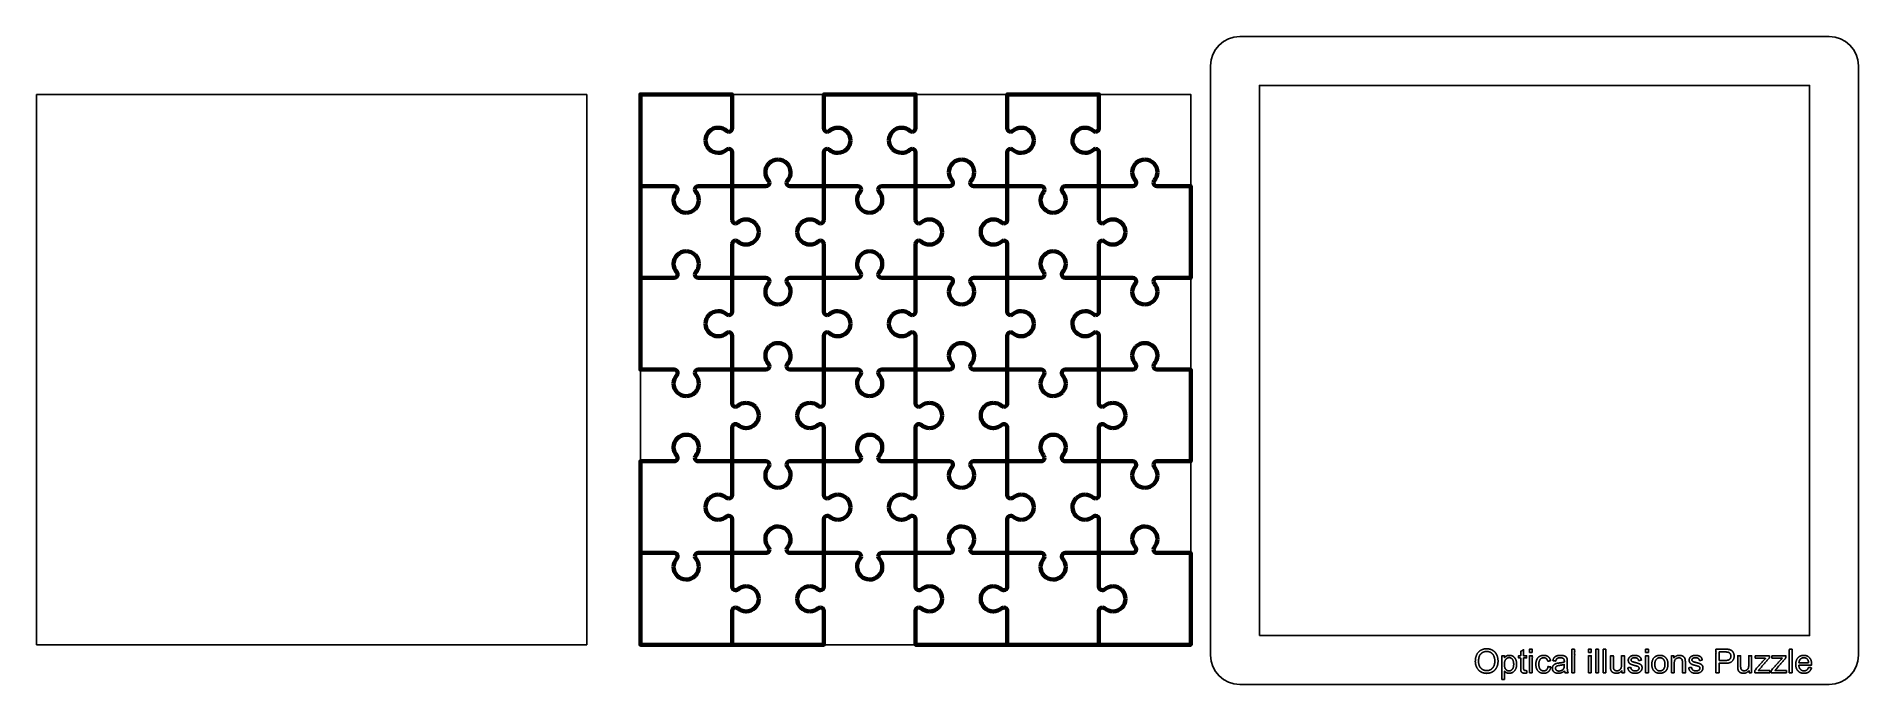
# Model space of a CAD drawing. Header units: millimetres. Extents: x -232 to 386, y -41 to 179.
import ezdxf

# ---------------------------------------------------------------- set-up
doc = ezdxf.new("R2010")
doc.units = ezdxf.units.MM
for name, color, linetype, true_color in [('2', 1, 'Continuous', 0xff0000), ('img', 18, 'Continuous', 0x000000), ('Layer 1', 18, 'Continuous', 0x000000)]:
    doc.layers.add(name, color=color, linetype=linetype, true_color=true_color)
picture_1 = doc.add_image_def('image1.png', size_in_pixel=(600, 600))

msp = doc.modelspace()

# ---------------------------------------------------------------- linework, layer by layer
at = {"layer": '2'}
msp.add_lwpolyline([(182.61, -24.39), (369.39, -24.39), (369.39, 162.39), (182.61, 162.39)], close=True, dxfattribs=at)
for points in [[(274.28, -30.13), (275.27, -30.13)], [(294.3, -30.13), (295.29, -30.13)], [(313.7, -30.13), (314.69, -30.13)], [(338.68, -29.94), (338.68, -32.82)], [(274.28, -37.05), (275.27, -37.05)], [(286.13, -34.12), (286.13, -34.48)], [(288.65, -37.05), (289.64, -37.05)], [(294.3, -37.05), (295.29, -37.05)], [(296.78, -37.05), (297.77, -37.05)], [(299.28, -37.05), (300.27, -37.05)], [(305.63, -37.05), (306.52, -37.05)], [(313.7, -37.05), (314.69, -37.05)], [(322.46, -37.05), (323.45, -37.05)], [(337.61, -37.05), (338.68, -37.05)], [(348.82, -37.05), (349.71, -37.05)], [(350.74, -37.05), (355.91, -37.05)], [(356.37, -37.05), (361.54, -37.05)], [(362.5, -37.05), (363.49, -37.05)], [(264.88, -39.29), (265.87, -39.29)]]:
    msp.add_lwpolyline(points, dxfattribs=at)
for points, knots in [([(255.92, -33.12), (255.92, -31.12), (257, -29.98), (258.08, -28.85), (259.78, -28.85), (260.9, -28.85), (261.8, -29.38), (262.69, -29.91), (263.16, -30.87), (263.63, -31.82), (263.63, -33.03), (263.63, -34.26), (263.14, -35.22), (262.64, -36.19), (261.74, -36.69), (260.83, -37.19), (259.78, -37.19), (258.64, -37.19), (257.74, -36.64), (256.85, -36.09), (256.38, -35.14), (255.92, -34.18), (255.92, -33.12)], [0, 0, 0, 1, 1, 2, 2, 3, 3, 4, 4, 5, 5, 6, 6, 7, 7, 8, 8, 9, 9, 10, 10, 11, 11, 11]), ([(257.02, -33.14), (257.02, -34.6), (257.81, -35.44), (258.59, -36.27), (259.77, -36.27), (260.98, -36.27), (261.75, -35.43), (262.53, -34.58), (262.53, -33.02), (262.53, -32.04), (262.2, -31.31), (261.87, -30.57), (261.23, -30.17), (260.59, -29.76), (259.79, -29.76), (258.66, -29.76), (257.84, -30.54), (257.02, -31.32), (257.02, -33.14)], [0, 0, 0, 1, 1, 2, 2, 3, 3, 4, 4, 5, 5, 6, 6, 7, 7, 8, 8, 9, 9, 9]), ([(272.31, -35.39), (272.31, -33.69), (272.31, -31.98), (272.81, -31.98), (273.3, -31.98), (273.3, -31.59), (273.3, -31.21), (272.81, -31.21), (272.31, -31.21), (272.31, -30.19), (272.31, -29.17), (271.82, -29.47), (271.32, -29.76), (271.32, -30.49), (271.32, -31.21), (270.96, -31.21), (270.6, -31.21), (270.6, -31.59), (270.6, -31.98), (270.96, -31.98), (271.32, -31.98), (271.32, -33.66), (271.32, -35.34)], [-16, -16, -16, -15, -15, -14, -14, -13, -13, -12, -12, -11, -11, -10, -10, -9, -9, -8, -8, -7, -7, -6, -6, -5, -5, -5]), ([(274.28, -30.13), (274.28, -29.56), (274.28, -28.99), (274.77, -28.99), (275.27, -28.99), (275.27, -29.56), (275.27, -30.13)], [0, 0, 0, 1, 1, 2, 2, 3, 3, 3]), ([(288.65, -37.05), (288.65, -33.02), (288.65, -28.99), (289.14, -28.99), (289.64, -28.99), (289.64, -33.02), (289.64, -37.05)], [0, 0, 0, 1, 1, 2, 2, 3, 3, 3]), ([(294.3, -30.13), (294.3, -29.56), (294.3, -28.99), (294.8, -28.99), (295.29, -28.99), (295.29, -29.56), (295.29, -30.13)], [0, 0, 0, 1, 1, 2, 2, 3, 3, 3]), ([(296.78, -37.05), (296.78, -33.02), (296.78, -28.99), (297.27, -28.99), (297.77, -28.99), (297.77, -33.02), (297.77, -37.05)], [0, 0, 0, 1, 1, 2, 2, 3, 3, 3]), ([(299.28, -37.05), (299.28, -33.02), (299.28, -28.99), (299.78, -28.99), (300.27, -28.99), (300.27, -33.02), (300.27, -37.05)], [0, 0, 0, 1, 1, 2, 2, 3, 3, 3]), ([(313.7, -30.13), (313.7, -29.56), (313.7, -28.99), (314.2, -28.99), (314.69, -28.99), (314.69, -29.56), (314.69, -30.13)], [0, 0, 0, 1, 1, 2, 2, 3, 3, 3]), ([(340.65, -28.99), (339.13, -28.99), (337.61, -28.99), (337.61, -33.02), (337.61, -37.05)], [-2, -2, -2, -1, -1, 0, 0, 0]), ([(340.75, -33.77), (342.46, -33.77), (343.11, -33.06), (343.77, -32.35), (343.77, -31.32), (343.77, -30.72), (343.52, -30.22), (343.28, -29.72), (342.87, -29.44), (342.47, -29.16), (341.88, -29.07), (341.46, -28.99), (340.65, -28.99)], [-8, -8, -8, -7, -7, -6, -6, -5, -5, -4, -4, -3, -3, -2, -2, -2]), ([(340.74, -29.94), (341.47, -29.94), (341.74, -30.01), (342.15, -30.13), (342.41, -30.49), (342.67, -30.85), (342.67, -31.35), (342.67, -32.05), (342.23, -32.44), (341.8, -32.82), (340.76, -32.82)], [-6, -6, -6, -5, -5, -4, -4, -3, -3, -2, -2, -1, -1, -1]), ([(362.5, -37.05), (362.5, -33.02), (362.5, -28.99), (362.99, -28.99), (363.49, -28.99), (363.49, -33.02), (363.49, -37.05)], [0, 0, 0, 1, 1, 2, 2, 3, 3, 3]), ([(265.78, -31.97), (265.78, -31.59), (265.78, -31.21), (265.33, -31.21), (264.88, -31.21), (264.88, -35.25), (264.88, -39.29)], [-3, -3, -3, -2, -2, -1, -1, 0, 0, 0]), ([(265.87, -36.44), (266.12, -36.76), (266.52, -36.97), (266.91, -37.18), (267.4, -37.18), (268.08, -37.18), (268.69, -36.8), (269.31, -36.42), (269.63, -35.7), (269.95, -34.98), (269.95, -34.09), (269.95, -33.25), (269.66, -32.55), (269.37, -31.85), (268.8, -31.46), (268.22, -31.08), (267.48, -31.08), (266.9, -31.08), (266.5, -31.3), (266.1, -31.52), (265.78, -31.97)], [-13, -13, -13, -12, -12, -11, -11, -10, -10, -9, -9, -8, -8, -7, -7, -6, -6, -5, -5, -4, -4, -3, -3, -3]), ([(265.78, -34.16), (265.78, -35.29), (266.23, -35.83), (266.69, -36.37), (267.34, -36.37), (268, -36.37), (268.47, -35.81), (268.94, -35.25), (268.94, -34.08), (268.94, -32.96), (268.48, -32.41), (268.02, -31.85), (267.38, -31.85), (266.75, -31.85), (266.26, -32.44), (265.78, -33.04), (265.78, -34.16)], [0, 0, 0, 1, 1, 2, 2, 3, 3, 4, 4, 5, 5, 6, 6, 7, 7, 8, 8, 8]), ([(271.32, -35.34), (271.32, -36.23), (271.45, -36.51), (271.57, -36.79), (271.86, -36.96), (272.16, -37.13), (272.7, -37.13), (273.03, -37.13), (273.45, -37.04)], [-5, -5, -5, -4, -4, -3, -3, -2, -2, -1, -1, -1]), ([(273.3, -36.16), (273.04, -36.2), (272.87, -36.2), (272.65, -36.2), (272.53, -36.13), (272.41, -36.06), (272.36, -35.94), (272.31, -35.82), (272.31, -35.39)], [-20, -20, -20, -19, -19, -18, -18, -17, -17, -16, -16, -16]), ([(274.28, -37.05), (274.28, -34.13), (274.28, -31.21), (274.77, -31.21), (275.27, -31.21), (275.27, -34.13), (275.27, -37.05)], [0, 0, 0, 1, 1, 2, 2, 3, 3, 3]), ([(281.46, -32.93), (281.29, -32.04), (280.69, -31.56), (280.08, -31.08), (279.13, -31.08), (278.38, -31.08), (277.74, -31.43), (277.1, -31.79), (276.79, -32.5), (276.47, -33.21), (276.47, -34.15), (276.47, -35.61), (277.2, -36.4), (277.93, -37.18), (279.13, -37.18), (280.08, -37.18), (280.74, -36.61), (281.4, -36.04), (281.56, -35.04)], [-18, -18, -18, -17, -17, -16, -16, -15, -15, -14, -14, -13, -13, -12, -12, -11, -11, -10, -10, -9, -9, -9]), ([(280.58, -34.91), (280.48, -35.65), (280.09, -36.01), (279.7, -36.37), (279.12, -36.37), (278.39, -36.37), (277.94, -35.83), (277.49, -35.3), (277.49, -34.12), (277.49, -32.96), (277.96, -32.43), (278.42, -31.89), (279.17, -31.89), (279.67, -31.89), (280.02, -32.19), (280.36, -32.49), (280.5, -33.07)], [-27, -27, -27, -26, -26, -25, -25, -24, -24, -23, -23, -22, -22, -21, -21, -20, -20, -19, -19, -19]), ([(283.21, -33.01), (283.37, -32.39), (283.7, -32.14), (284.03, -31.9), (284.73, -31.9), (285.48, -31.9), (285.86, -32.23), (286.14, -32.48), (286.14, -33.09), (286.14, -33.14), (286.13, -33.34), (285.57, -33.54), (284.37, -33.68), (283.78, -33.76), (283.49, -33.83), (283.09, -33.94), (282.78, -34.16), (282.46, -34.37), (282.26, -34.73), (282.07, -35.08), (282.07, -35.51), (282.07, -36.24), (282.59, -36.71), (283.1, -37.18), (284.07, -37.18), (284.65, -37.18), (285.16, -36.99), (285.67, -36.8), (286.22, -36.33)], [-15, -15, -15, -14, -14, -13, -13, -12, -12, -11, -11, -10, -10, -9, -9, -8, -8, -7, -7, -6, -6, -5, -5, -4, -4, -3, -3, -2, -2, -1, -1, -1]), ([(287.13, -33.28), (287.13, -32.62), (287.08, -32.37), (287, -31.96), (286.78, -31.7), (286.56, -31.43), (286.09, -31.25), (285.62, -31.08), (284.87, -31.08), (284.12, -31.08), (283.55, -31.28), (282.98, -31.49), (282.67, -31.87), (282.37, -32.25), (282.24, -32.88)], [-23, -23, -23, -22, -22, -21, -21, -20, -20, -19, -19, -18, -18, -17, -17, -16, -16, -16]), ([(286.13, -34.12), (285.59, -34.34), (284.52, -34.49), (283.91, -34.58), (283.65, -34.69), (283.4, -34.8), (283.26, -35.01), (283.13, -35.22), (283.13, -35.48), (283.13, -35.88), (283.42, -36.14), (283.72, -36.41), (284.3, -36.41), (284.87, -36.41), (285.32, -36.16), (285.76, -35.91), (285.97, -35.47), (286.13, -35.14), (286.13, -34.48)], [0, 0, 0, 1, 1, 2, 2, 3, 3, 4, 4, 5, 5, 6, 6, 7, 7, 8, 8, 9, 9, 9]), ([(287.45, -37.05), (287.26, -36.71), (287.2, -36.35), (287.13, -35.98), (287.13, -34.6)], [-26, -26, -26, -25, -25, -24, -24, -24]), ([(294.3, -37.05), (294.3, -34.13), (294.3, -31.21), (294.8, -31.21), (295.29, -31.21), (295.29, -34.13), (295.29, -37.05)], [0, 0, 0, 1, 1, 2, 2, 3, 3, 3]), ([(302.77, -34.45), (302.77, -32.83), (302.77, -31.21), (302.28, -31.21), (301.78, -31.21), (301.78, -33.02), (301.78, -34.83)], [-9, -9, -9, -8, -8, -7, -7, -6, -6, -6]), ([(301.78, -34.83), (301.78, -35.46), (301.84, -35.75), (301.93, -36.19), (302.15, -36.49), (302.37, -36.79), (302.81, -36.98), (303.26, -37.18), (303.78, -37.18), (304.95, -37.18), (305.63, -36.19)], [-6, -6, -6, -5, -5, -4, -4, -3, -3, -2, -2, -1, -1, -1]), ([(305.53, -34.34), (305.53, -35.09), (305.36, -35.48), (305.2, -35.87), (304.81, -36.1), (304.42, -36.33), (303.98, -36.33), (303.53, -36.33), (303.23, -36.11), (302.93, -35.88), (302.83, -35.49), (302.77, -35.22), (302.77, -34.45)], [-15, -15, -15, -14, -14, -13, -13, -12, -12, -11, -11, -10, -10, -9, -9, -9]), ([(306.52, -37.05), (306.52, -34.13), (306.52, -31.21), (306.02, -31.21), (305.53, -31.21), (305.53, -32.77), (305.53, -34.34)], [-18, -18, -18, -17, -17, -16, -16, -15, -15, -15]), ([(307.67, -35.31), (307.84, -36.24), (308.43, -36.71), (309.03, -37.18), (310.17, -37.18), (310.86, -37.18), (311.4, -36.94), (311.94, -36.7), (312.23, -36.27), (312.52, -35.83), (312.52, -35.33), (312.52, -34.83), (312.29, -34.49), (312.05, -34.15), (311.63, -33.97), (311.22, -33.79), (310.17, -33.51), (309.44, -33.31), (309.29, -33.26), (309.04, -33.15), (308.91, -32.99), (308.79, -32.84), (308.79, -32.65), (308.79, -32.34), (309.08, -32.12), (309.38, -31.89), (310.06, -31.89), (310.64, -31.89), (310.95, -32.14), (311.27, -32.4), (311.33, -32.85)], [-48, -48, -48, -47, -47, -46, -46, -45, -45, -44, -44, -43, -43, -42, -42, -41, -41, -40, -40, -39, -39, -38, -38, -37, -37, -36, -36, -35, -35, -34, -34, -33, -33, -33]), ([(312.3, -32.72), (312.21, -32.15), (311.96, -31.81), (311.71, -31.47), (311.19, -31.28), (310.67, -31.08), (309.99, -31.08), (309.53, -31.08), (309.13, -31.2), (308.73, -31.31), (308.5, -31.49), (308.19, -31.7), (308.02, -32.04), (307.84, -32.37), (307.84, -32.76), (307.84, -33.19), (308.05, -33.54), (308.27, -33.9), (308.69, -34.1), (309.11, -34.3), (310.2, -34.58), (311.01, -34.78), (311.21, -34.91), (311.5, -35.1), (311.5, -35.44), (311.5, -35.81), (311.17, -36.09), (310.84, -36.37), (310.16, -36.37), (309.49, -36.37), (309.11, -36.05), (308.73, -35.74), (308.65, -35.15)], [-32, -32, -32, -31, -31, -30, -30, -29, -29, -28, -28, -27, -27, -26, -26, -25, -25, -24, -24, -23, -23, -22, -22, -21, -21, -20, -20, -19, -19, -18, -18, -17, -17, -16, -16, -16]), ([(313.7, -37.05), (313.7, -34.13), (313.7, -31.21), (314.2, -31.21), (314.69, -31.21), (314.69, -34.13), (314.69, -37.05)], [0, 0, 0, 1, 1, 2, 2, 3, 3, 3]), ([(315.83, -34.13), (315.83, -32.51), (316.73, -31.73), (317.49, -31.08), (318.57, -31.08), (319.77, -31.08), (320.54, -31.87), (321.3, -32.66), (321.3, -34.05), (321.3, -35.17), (320.96, -35.82), (320.63, -36.47), (319.98, -36.82), (319.33, -37.18), (318.57, -37.18), (317.34, -37.18), (316.59, -36.4), (315.83, -35.61), (315.83, -34.13)], [0, 0, 0, 1, 1, 2, 2, 3, 3, 4, 4, 5, 5, 6, 6, 7, 7, 8, 8, 9, 9, 9]), ([(316.85, -34.13), (316.85, -35.25), (317.34, -35.81), (317.83, -36.37), (318.57, -36.37), (319.31, -36.37), (319.8, -35.81), (320.29, -35.25), (320.29, -34.1), (320.29, -33.01), (319.79, -32.46), (319.3, -31.9), (318.57, -31.9), (317.83, -31.9), (317.34, -32.45), (316.85, -33.01), (316.85, -34.13)], [0, 0, 0, 1, 1, 2, 2, 3, 3, 4, 4, 5, 5, 6, 6, 7, 7, 8, 8, 8]), ([(323.35, -32.04), (323.35, -31.63), (323.35, -31.21), (322.91, -31.21), (322.46, -31.21), (322.46, -34.13), (322.46, -37.05)], [-3, -3, -3, -2, -2, -1, -1, 0, 0, 0]), ([(327.21, -33.46), (327.21, -32.77), (327.15, -32.5), (327.07, -32.07), (326.85, -31.77), (326.63, -31.46), (326.18, -31.27), (325.74, -31.08), (325.21, -31.08), (324, -31.08), (323.35, -32.04)], [-8, -8, -8, -7, -7, -6, -6, -5, -5, -4, -4, -3, -3, -3]), ([(323.45, -33.86), (323.45, -32.74), (323.91, -32.34), (324.37, -31.94), (325, -31.94), (325.4, -31.94), (325.69, -32.11), (325.99, -32.29), (326.1, -32.59), (326.22, -32.89), (326.22, -33.5)], [-16, -16, -16, -15, -15, -14, -14, -13, -13, -12, -12, -11, -11, -11]), ([(326.22, -33.5), (326.22, -35.27), (326.22, -37.05), (326.71, -37.05), (327.21, -37.05), (327.21, -35.25), (327.21, -33.46)], [-11, -11, -11, -10, -10, -9, -9, -8, -8, -8]), ([(328.33, -35.31), (328.5, -36.24), (329.09, -36.71), (329.69, -37.18), (330.83, -37.18), (331.51, -37.18), (332.06, -36.94), (332.6, -36.7), (332.89, -36.27), (333.18, -35.83), (333.18, -35.33), (333.18, -34.83), (332.94, -34.49), (332.71, -34.15), (332.29, -33.97), (331.88, -33.79), (330.83, -33.51), (330.1, -33.31), (329.95, -33.26), (329.69, -33.15), (329.57, -32.99), (329.45, -32.84), (329.45, -32.65), (329.45, -32.34), (329.74, -32.12), (330.04, -31.89), (330.72, -31.89), (331.29, -31.89), (331.61, -32.14), (331.93, -32.4), (331.99, -32.85)], [-48, -48, -48, -47, -47, -46, -46, -45, -45, -44, -44, -43, -43, -42, -42, -41, -41, -40, -40, -39, -39, -38, -38, -37, -37, -36, -36, -35, -35, -34, -34, -33, -33, -33]), ([(332.96, -32.72), (332.87, -32.15), (332.62, -31.81), (332.37, -31.47), (331.85, -31.28), (331.33, -31.08), (330.65, -31.08), (330.19, -31.08), (329.79, -31.2), (329.39, -31.31), (329.16, -31.49), (328.85, -31.7), (328.67, -32.04), (328.5, -32.37), (328.5, -32.76), (328.5, -33.19), (328.71, -33.54), (328.93, -33.9), (329.35, -34.1), (329.77, -34.3), (330.86, -34.58), (331.67, -34.78), (331.87, -34.91), (332.16, -35.1), (332.16, -35.44), (332.16, -35.81), (331.83, -36.09), (331.5, -36.37), (330.82, -36.37), (330.15, -36.37), (329.77, -36.05), (329.39, -35.74), (329.31, -35.15)], [-32, -32, -32, -31, -31, -30, -30, -29, -29, -28, -28, -27, -27, -26, -26, -25, -25, -24, -24, -23, -23, -22, -22, -21, -21, -20, -20, -19, -19, -18, -18, -17, -17, -16, -16, -16]), ([(338.68, -37.05), (338.68, -35.41), (338.68, -33.77), (339.71, -33.77), (340.75, -33.77)], [-10, -10, -10, -9, -9, -8, -8, -8]), ([(345.97, -34.45), (345.97, -32.83), (345.97, -31.21), (345.47, -31.21), (344.98, -31.21), (344.98, -33.02), (344.98, -34.83)], [-9, -9, -9, -8, -8, -7, -7, -6, -6, -6]), ([(344.98, -34.83), (344.98, -35.46), (345.04, -35.75), (345.12, -36.19), (345.34, -36.49), (345.56, -36.79), (346.01, -36.98), (346.45, -37.18), (346.97, -37.18), (348.14, -37.18), (348.82, -36.19)], [-6, -6, -6, -5, -5, -4, -4, -3, -3, -2, -2, -1, -1, -1]), ([(348.72, -34.34), (348.72, -35.09), (348.56, -35.48), (348.4, -35.87), (348.01, -36.1), (347.61, -36.33), (347.17, -36.33), (346.72, -36.33), (346.42, -36.11), (346.12, -35.88), (346.03, -35.49), (345.97, -35.22), (345.97, -34.45)], [-15, -15, -15, -14, -14, -13, -13, -12, -12, -11, -11, -10, -10, -9, -9, -9]), ([(349.71, -37.05), (349.71, -34.13), (349.71, -31.21), (349.21, -31.21), (348.72, -31.21), (348.72, -32.77), (348.72, -34.34)], [-18, -18, -18, -17, -17, -16, -16, -15, -15, -15]), ([(354.46, -31.98), (352.6, -34.11), (350.74, -36.25), (350.74, -36.65), (350.74, -37.05)], [-2, -2, -2, -1, -1, 0, 0, 0]), ([(351.96, -36.25), (352.26, -35.91), (352.57, -35.57), (354.15, -33.72), (355.73, -31.86), (355.73, -31.54), (355.73, -31.21), (353.34, -31.21), (350.96, -31.21), (350.96, -31.61), (350.96, -32.01), (352.15, -32.01), (353.34, -32.01)], [-9, -9, -9, -8, -8, -7, -7, -6, -6, -5, -5, -4, -4, -3, -3, -3]), ([(355.91, -37.05), (355.91, -36.62), (355.91, -36.2), (354.56, -36.2), (353.21, -36.2)], [-12, -12, -12, -11, -11, -10, -10, -10]), ([(360.09, -31.98), (358.23, -34.11), (356.37, -36.25), (356.37, -36.65), (356.37, -37.05)], [-2, -2, -2, -1, -1, 0, 0, 0]), ([(357.59, -36.25), (357.89, -35.91), (358.2, -35.57), (359.78, -33.72), (361.36, -31.86), (361.36, -31.54), (361.36, -31.21), (358.98, -31.21), (356.59, -31.21), (356.59, -31.61), (356.59, -32.01), (357.78, -32.01), (358.97, -32.01)], [-9, -9, -9, -8, -8, -7, -7, -6, -6, -5, -5, -4, -4, -3, -3, -3]), ([(361.54, -37.05), (361.54, -36.62), (361.54, -36.2), (360.19, -36.2), (358.84, -36.2)], [-12, -12, -12, -11, -11, -10, -10, -10]), ([(370.07, -34.38), (370.08, -34.21), (370.08, -34.12), (370.08, -32.67), (369.33, -31.88), (368.59, -31.08), (367.42, -31.08), (366.21, -31.08), (365.45, -31.89), (364.69, -32.71), (364.69, -34.18), (364.69, -35.6), (365.44, -36.39), (366.19, -37.18), (367.48, -37.18), (368.49, -37.18), (369.15, -36.69), (369.8, -36.19), (370.04, -35.3)], [-14, -14, -14, -13, -13, -12, -12, -11, -11, -10, -10, -9, -9, -8, -8, -7, -7, -6, -6, -5, -5, -5]), ([(369.02, -35.17), (368.8, -35.8), (368.41, -36.08), (368.03, -36.37), (367.48, -36.37), (366.75, -36.37), (366.26, -35.86), (365.77, -35.35), (365.72, -34.38)], [-19, -19, -19, -18, -18, -17, -17, -16, -16, -15, -15, -15]), ([(365.77, -33.57), (365.82, -32.8), (366.29, -32.35), (366.75, -31.89), (367.43, -31.89), (368.19, -31.89), (368.66, -32.46), (368.97, -32.83), (369.03, -33.57)], [-5, -5, -5, -4, -4, -3, -3, -2, -2, -1, -1, -1])]:
    msp.add_open_spline(points, degree=2, knots=knots, dxfattribs=at)
for points in [[(338.68, -29.94), (339.71, -29.94), (340.74, -29.94)], [(265.87, -39.29), (265.87, -37.87), (265.87, -36.44)], [(273.45, -37.04), (273.38, -36.6), (273.3, -36.16)], [(280.5, -33.07), (280.98, -33), (281.46, -32.93)], [(281.56, -35.04), (281.07, -34.97), (280.58, -34.91)], [(282.24, -32.88), (282.72, -32.94), (283.21, -33.01)], [(286.22, -36.33), (286.26, -36.74), (286.41, -37.05)], [(286.41, -37.05), (286.93, -37.05), (287.45, -37.05)], [(287.13, -34.6), (287.13, -33.94), (287.13, -33.28)], [(305.63, -36.19), (305.63, -36.62), (305.63, -37.05)], [(308.65, -35.15), (308.16, -35.23), (307.67, -35.31)], [(311.33, -32.85), (311.82, -32.78), (312.3, -32.72)], [(323.45, -37.05), (323.45, -35.46), (323.45, -33.86)], [(329.31, -35.15), (328.82, -35.23), (328.33, -35.31)], [(331.99, -32.85), (332.48, -32.78), (332.96, -32.72)], [(340.76, -32.82), (339.72, -32.82), (338.68, -32.82)], [(348.82, -36.19), (348.82, -36.62), (348.82, -37.05)], [(353.21, -36.2), (352.62, -36.2), (351.96, -36.25)], [(353.34, -32.01), (353.82, -32.01), (354.46, -31.98)], [(358.84, -36.2), (358.25, -36.2), (357.59, -36.25)], [(358.97, -32.01), (359.45, -32.01), (360.09, -31.98)], [(365.72, -34.38), (367.89, -34.38), (370.07, -34.38)], [(369.03, -33.57), (367.4, -33.57), (365.77, -33.57)], [(370.04, -35.3), (369.53, -35.23), (369.02, -35.17)]]:
    msp.add_open_spline(points, degree=2, dxfattribs=at)
at = {"layer": 'Layer 1', "color": 18, "lineweight": 70, "true_color": 0x050505}
for p, q in [((-1.08, 148.03), (-1.04, 148.03)), ((61.18, 148.03), (61.22, 148.03)), ((123.45, 148.03), (123.49, 148.03)), ((39.53, 139.47), (39.49, 139.47)), ((101.79, 139.47), (101.75, 139.47)), ((23.5, 132.88), (23.5, 132.92)), ((85.83, 132.88), (85.83, 132.92)), ((148.03, 132.88), (148.03, 132.92)), ((-16.19, 123.45), (-16.19, 123.49)), ((-16.19, 123.49), (-16.19, 123.45)), ((46.08, 123.49), (46.08, 123.45)), ((108.34, 123.49), (108.34, 123.45)), ((8.36, 108.34), (8.4, 108.34)), ((8.4, 108.34), (8.36, 108.34)), ((30.09, 108.34), (30.05, 108.34)), ((70.66, 108.34), (70.62, 108.34)), ((92.35, 108.34), (92.32, 108.34)), ((132.92, 108.34), (132.88, 108.34)), ((-16.19, 101.79), (-16.19, 101.75)), ((-16.19, 101.75), (-16.19, 101.79)), ((46.08, 101.79), (46.08, 101.75)), ((108.34, 101.79), (108.34, 101.75)), ((23.5, 92.32), (23.5, 92.35)), ((85.83, 92.35), (85.83, 92.32)), ((85.83, 92.32), (85.83, 92.35)), ((148.03, 92.32), (148.03, 92.35)), ((-1.04, 77.21), (-1.08, 77.21)), ((39.53, 77.21), (39.49, 77.21)), ((61.18, 77.21), (61.22, 77.21)), ((61.22, 77.21), (61.18, 77.21)), ((101.75, 77.21), (101.79, 77.21)), ((123.49, 77.21), (123.45, 77.21)), ((23.5, 70.62), (23.5, 70.66)), ((85.83, 70.62), (85.83, 70.66)), ((148.03, 70.62), (148.03, 70.66)), ((-15.98, 65.92), (-15.98, 65.92)), ((46.28, 65.92), (46.28, 65.92)), ((54.43, 65.92), (54.43, 65.92)), ((116.69, 65.92), (116.69, 65.92)), ((-16.19, 61.22), (-16.19, 61.18)), ((46.08, 61.22), (46.08, 61.18)), ((108.34, 61.22), (108.34, 61.18)), ((8.4, 46.08), (8.36, 46.08)), ((30.09, 46.08), (30.05, 46.08)), ((70.66, 46.08), (70.62, 46.08)), ((92.35, 46.08), (92.32, 46.08)), ((132.92, 46.08), (132.88, 46.08)), ((-16.19, 39.53), (-16.19, 39.49)), ((46.08, 39.53), (46.08, 39.49)), ((108.34, 39.53), (108.34, 39.49)), ((23.5, 30.05), (23.5, 30.09)), ((85.83, 30.05), (85.83, 30.09)), ((148.03, 30.05), (148.03, 30.09)), ((97.05, 23.3), (97.05, 23.3)), ((-1.04, 14.94), (-1.08, 14.94)), ((39.53, 14.94), (39.49, 14.94)), ((61.22, 14.94), (61.18, 14.94)), ((101.79, 14.94), (101.75, 14.94)), ((123.49, 14.94), (123.45, 14.94)), ((23.5, 8.36), (23.5, 8.4)), ((85.83, 8.36), (85.83, 8.4)), ((148.03, 8.36), (148.03, 8.4)), ((-15.98, 3.66), (-15.98, 3.66)), ((-7.84, 3.66), (-7.84, 3.66)), ((54.43, 3.66), (54.43, 3.66)), ((116.69, 3.66), (116.69, 3.66)), ((-16.19, -1.04), (-16.19, -1.08)), ((-16.19, -1.08), (-16.19, -1.04)), ((46.08, -1.04), (46.08, -1.08)), ((108.34, -1.04), (108.34, -1.08)), ((108.34, -1.08), (108.34, -1.04)), ((8.4, -16.19), (8.36, -16.19)), ((8.36, -16.19), (8.4, -16.19)), ((30.09, -16.19), (30.05, -16.19)), ((70.66, -16.19), (70.62, -16.19)), ((92.35, -16.19), (92.32, -16.19)), ((92.32, -16.19), (92.35, -16.19)), ((132.92, -16.19), (132.88, -16.19)), ((132.88, -16.19), (132.92, -16.19))]:
    msp.add_line(p, q, dxfattribs=at)
at = {"layer": 'Layer 1'}
for points in [[(376, 179), (176, 179)], [(166, 169), (166, -31)], [(386, -31), (386, 169)], [(3.66, 159.31), (34.79, 159.31)], [(65.92, 159.31), (97.05, 159.31)], [(128.18, 159.31), (159.31, 159.31), (159.31, 128.18)], [(159.31, 97.05), (159.31, 65.92)], [(-27.47, 65.92), (-27.47, 34.79)], [(159.31, 34.79), (159.31, 3.66)], [(65.92, -27.47), (34.79, -27.47)], [(176, -41), (376, -41)]]:
    msp.add_lwpolyline(points, dxfattribs=at)
at = {"layer": 'Layer 1', "color": 18, "lineweight": 70, "true_color": 0x050505}
for points in [[(3.66, 147.82), (3.66, 159.31), (-27.47, 159.31), (-27.47, 128.18), (-15.98, 128.18)], [(65.92, 147.82), (65.92, 159.31), (34.79, 159.31), (34.79, 147.82)], [(128.18, 147.82), (128.18, 159.31), (97.05, 159.31), (97.05, 147.82)], [(-7.84, 128.18), (3.66, 128.18), (3.66, 139.68)], [(34.79, 139.68), (34.79, 128.18), (46.28, 128.18)], [(54.43, 128.18), (65.92, 128.18), (65.92, 139.68)], [(97.05, 139.68), (97.05, 128.18), (108.55, 128.18)], [(116.69, 128.18), (128.18, 128.18), (128.18, 128.18), (128.18, 139.68)], [(-15.98, 128.18), (-27.47, 128.18), (-27.47, 97.05), (-15.98, 97.05)], [(3.66, 116.69), (3.66, 128.18), (-7.84, 128.18)], [(15.15, 128.18), (3.66, 128.18), (3.66, 116.69)], [(34.79, 116.69), (34.79, 128.18), (23.3, 128.18)], [(77.48, 128.18), (65.92, 128.18), (65.92, 116.69)], [(97.05, 116.69), (97.05, 128.18), (85.62, 128.18)], [(139.68, 128.18), (139.68, 128.18), (128.18, 128.18), (128.18, 116.69)], [(147.82, 97.05), (147.82, 97.05), (159.31, 97.05), (159.31, 128.18), (147.82, 128.18), (147.82, 128.18)], [(-7.84, 97.05), (3.66, 97.05), (3.66, 108.55)], [(3.66, 108.55), (3.66, 97.05), (15.15, 97.05), (15.15, 97.05), (15.15, 97.05)], [(23.3, 97.05), (23.3, 97.05), (23.3, 97.05), (34.79, 97.05), (34.79, 108.55)], [(65.92, 108.55), (65.92, 97.05), (77.48, 97.05), (77.48, 97.05), (77.48, 97.05)], [(85.62, 97.05), (85.62, 97.05), (85.62, 97.05), (97.05, 97.05), (97.05, 108.55)], [(128.18, 108.55), (128.18, 97.05), (139.68, 97.05), (139.68, 97.05)], [(-15.98, 97.05), (-27.47, 97.05), (-27.47, 65.92), (-15.98, 65.92)], [(3.66, 85.56), (3.66, 97.05), (-7.84, 97.05)], [(46.28, 97.05), (34.79, 97.05), (34.79, 85.56)], [(65.92, 85.56), (65.92, 97.05), (54.43, 97.05)], [(77.48, 97.05), (65.92, 97.05), (65.92, 85.56)], [(97.05, 85.56), (97.05, 97.05), (85.62, 97.05)], [(108.55, 97.05), (97.05, 97.05), (97.05, 85.56)], [(128.18, 85.56), (128.18, 97.05), (116.69, 97.05)], [(-7.84, 65.92), (-7.84, 65.92), (-7.84, 65.92), (3.66, 65.92), (3.66, 77.41)], [(34.79, 77.41), (34.79, 65.92), (46.28, 65.92)], [(54.43, 65.92), (65.92, 65.92), (65.92, 77.41)], [(65.92, 77.41), (65.92, 65.92), (77.48, 65.92)], [(85.62, 65.92), (97.05, 65.92), (97.05, 77.41)], [(116.69, 65.92), (128.18, 65.92), (128.18, 77.41)], [(15.15, 65.92), (3.66, 65.92), (3.66, 54.43)], [(34.79, 54.43), (34.79, 65.92), (23.3, 65.92)], [(77.48, 65.92), (65.92, 65.92), (65.92, 54.43)], [(97.05, 54.43), (97.05, 65.92), (85.62, 65.92)], [(139.68, 65.92), (128.18, 65.92), (128.18, 54.43)], [(147.82, 34.79), (159.31, 34.79), (159.31, 65.92), (147.82, 65.92)], [(3.66, 46.28), (3.66, 34.79), (15.15, 34.79), (15.15, 34.79)], [(23.3, 34.79), (23.3, 34.79), (34.79, 34.79), (34.79, 46.28)], [(65.92, 46.28), (65.92, 34.79), (77.48, 34.79)], [(85.62, 34.79), (97.05, 34.79), (97.05, 46.28)], [(128.18, 46.28), (128.18, 34.79), (139.68, 34.79)], [(-15.98, 34.79), (-27.47, 34.79), (-27.47, 3.66), (-15.98, 3.66)], [(3.66, 23.3), (3.66, 34.79), (-7.84, 34.79)], [(46.28, 34.79), (34.79, 34.79), (34.79, 23.3)], [(65.92, 23.3), (65.92, 34.79), (54.43, 34.79)], [(108.55, 34.79), (97.05, 34.79), (97.05, 23.3)], [(128.18, 23.3), (128.18, 34.79), (116.69, 34.79)], [(-7.84, 3.66), (3.66, 3.66), (3.66, 15.15)], [(34.79, 15.15), (34.79, 3.66), (46.28, 3.66), (46.28, 3.66)], [(54.43, 3.66), (65.92, 3.66), (65.92, 15.15)], [(97.05, 15.15), (97.05, 3.66), (108.55, 3.66), (108.55, 3.66)], [(116.69, 3.66), (128.18, 3.66), (128.18, 15.15)], [(-15.98, 3.66), (-27.47, 3.66), (-27.47, -27.47), (3.66, -27.47), (3.66, -15.98)], [(3.66, -7.84), (3.66, 3.66), (-7.84, 3.66)], [(15.15, 3.66), (3.66, 3.66), (3.66, -7.84)], [(34.79, -7.84), (34.79, 3.66), (23.3, 3.66)], [(77.48, 3.66), (65.92, 3.66), (65.92, -7.84)], [(97.05, -7.84), (97.05, 3.66), (85.62, 3.66)], [(108.55, 3.66), (97.05, 3.66), (97.05, -7.84)], [(128.18, -7.84), (128.18, 3.66), (116.69, 3.66)], [(139.68, 3.66), (128.18, 3.66), (128.18, -7.84)], [(128.18, -15.98), (128.18, -27.47), (159.31, -27.47), (159.31, 3.66), (147.82, 3.66)], [(3.66, -15.98), (3.66, -27.47), (34.79, -27.47), (34.79, -15.98)], [(65.92, -15.98), (65.92, -27.47), (97.05, -27.47), (97.05, -15.98)], [(97.05, -15.98), (97.05, -27.47), (128.18, -27.47), (128.18, -15.98)]]:
    msp.add_lwpolyline(points, dxfattribs=at)
for points in [[(128.18, 128.18, 0), (139.68, 128.18, 0), (139.68, 128.18, 0)], [(128.18, 128.18, 0), (139.68, 128.18, 0), (139.68, 128.18, 0)], [(128.18, 128.18, 0), (139.68, 128.18, 0), (139.68, 128.18, 0)], [(128.18, 128.18, 0), (139.68, 128.18, 0), (139.68, 128.18, 0)], [(128.18, 97.05, 0), (139.68, 97.05, 0), (139.68, 97.05, 0)], [(128.18, 97.05, 0), (139.68, 97.05, 0), (139.68, 97.05, 0)], [(128.18, 97.05, 0), (139.68, 97.05, 0), (139.68, 97.05, 0)], [(128.18, 97.05, 0), (139.68, 97.05, 0), (139.68, 97.05, 0)], [(3.66, 65.92, 0), (-7.84, 65.92, 0), (-7.84, 65.92, 0)], [(3.66, 65.92, 0), (-7.84, 65.92, 0), (-7.84, 65.92, 0)], [(3.66, 65.92, 0), (-7.84, 65.92, 0), (-7.84, 65.92, 0)], [(3.66, 65.92, 0), (-7.84, 65.92, 0), (-7.84, 65.92, 0)], [(3.66, 3.66, 0), (-7.84, 3.66, 0), (-7.84, 3.66, 0)], [(3.66, 3.66, 0), (-7.84, 3.66, 0), (-7.84, 3.66, 0)], [(3.66, 3.66, 0), (-7.84, 3.66, 0), (-7.84, 3.66, 0)], [(3.66, 3.66, 0), (-7.84, 3.66, 0), (-7.84, 3.66, 0)]]:
    msp.add_polyline3d(points, close=True, dxfattribs=at)
for points in [[(147.82, 128.18, 0), (159.31, 128.18, 0), (147.82, 128.18, 0)], [(147.82, 128.18, 0), (159.31, 128.18, 0), (147.82, 128.18, 0)], [(147.82, 128.18, 0), (159.31, 128.18, 0), (147.82, 128.18, 0)], [(147.82, 128.18, 0), (159.31, 128.18, 0), (147.82, 128.18, 0)], [(97.05, 65.92, 0), (108.55, 65.92, 0), (108.55, 65.92, 0)]]:
    msp.add_polyline3d(points, dxfattribs=at)
at = {"layer": 'Layer 1'}
for centre, start, end in [((176, 169), 90, 180), ((376, 169), 0, 90), ((176, -31), 180, 270), ((376, -31), 270, 360)]:
    msp.add_arc(centre, 10, start, end, dxfattribs=at)
at = {"layer": 'Layer 1', "color": 18, "lineweight": 70, "true_color": 0x050505}
for points in [[(-4.12, 140.73), (-4.93, 141.55), (-5.37, 142.63), (-5.36, 143.78)], [(-5.36, 143.78), (-5.34, 146.12), (-3.42, 148.03), (-1.08, 148.03)], [(-1.04, 148.03), (-0.01, 148.02), (0.98, 147.64), (1.75, 146.96)], [(1.75, 146.96), (1.96, 146.77), (2.23, 146.67), (2.51, 146.67)], [(2.51, 146.67), (3.14, 146.67), (3.66, 147.19), (3.66, 147.82)], [(34.79, 147.82), (34.79, 147.19), (35.31, 146.67), (35.94, 146.67)], [(35.94, 146.67), (36.22, 146.67), (36.49, 146.77), (36.7, 146.96)], [(36.7, 146.96), (37.48, 147.65), (38.48, 148.03), (39.53, 148.03)], [(39.53, 148.03), (40.68, 148.03), (41.76, 147.58), (42.57, 146.76)], [(43.81, 143.72), (43.79, 141.38), (41.87, 139.47), (39.53, 139.47)], [(42.57, 146.76), (43.38, 145.95), (43.82, 144.87), (43.81, 143.72)], [(56.9, 143.78), (56.92, 146.12), (58.84, 148.03), (61.18, 148.03)], [(58.15, 140.73), (57.34, 141.55), (56.9, 142.63), (56.9, 143.78)], [(61.22, 148.03), (62.25, 148.02), (63.24, 147.64), (64.01, 146.96)], [(64.01, 146.96), (64.22, 146.77), (64.49, 146.67), (64.77, 146.67)], [(64.77, 146.67), (65.4, 146.67), (65.92, 147.19), (65.92, 147.82)], [(97.05, 147.82), (97.05, 147.19), (97.57, 146.67), (98.21, 146.67)], [(98.21, 146.67), (98.48, 146.67), (98.75, 146.77), (98.96, 146.96)], [(98.96, 146.96), (99.74, 147.65), (100.75, 148.03), (101.79, 148.03)], [(101.79, 148.03), (102.94, 148.03), (104.02, 147.58), (104.83, 146.76)], [(106.07, 143.72), (106.05, 141.38), (104.13, 139.47), (101.79, 139.47)], [(104.83, 146.76), (105.64, 145.95), (106.08, 144.87), (106.07, 143.72)], [(120.41, 140.73), (119.6, 141.55), (119.16, 142.63), (119.17, 143.78)], [(119.17, 143.78), (119.18, 146.12), (121.1, 148.03), (123.45, 148.03)], [(123.49, 148.03), (124.51, 148.02), (125.51, 147.64), (126.28, 146.96)], [(126.28, 146.96), (126.49, 146.77), (126.75, 146.67), (127.03, 146.67)], [(127.03, 146.67), (127.67, 146.67), (128.18, 147.19), (128.18, 147.82)], [(-1.08, 139.47), (-2.23, 139.47), (-3.31, 139.92), (-4.12, 140.73)], [(1.75, 140.54), (0.97, 139.85), (-0.04, 139.47), (-1.08, 139.47)], [(2.51, 140.83), (2.23, 140.83), (1.96, 140.73), (1.75, 140.54)], [(3.66, 139.68), (3.66, 140.31), (3.14, 140.83), (2.51, 140.83)], [(19.26, 137.2), (18.11, 137.21), (17.02, 136.77), (16.21, 135.96)], [(23.5, 132.92), (23.5, 135.26), (21.6, 137.18), (19.26, 137.2)], [(35.94, 140.83), (35.31, 140.83), (34.79, 140.31), (34.79, 139.68)], [(36.7, 140.54), (36.49, 140.73), (36.22, 140.83), (35.94, 140.83)], [(39.49, 139.47), (38.46, 139.48), (37.47, 139.86), (36.7, 140.54)], [(61.18, 139.47), (60.03, 139.47), (58.96, 139.92), (58.15, 140.73)], [(64.01, 140.54), (63.23, 139.85), (62.23, 139.47), (61.18, 139.47)], [(64.77, 140.83), (64.49, 140.83), (64.22, 140.73), (64.01, 140.54)], [(65.92, 139.68), (65.92, 140.31), (65.4, 140.83), (64.77, 140.83)], [(81.58, 137.2), (80.43, 137.21), (79.35, 136.77), (78.53, 135.96)], [(85.83, 132.92), (85.83, 135.26), (83.92, 137.18), (81.58, 137.2)], [(98.21, 140.83), (97.57, 140.83), (97.05, 140.31), (97.05, 139.68)], [(98.96, 140.54), (98.75, 140.73), (98.48, 140.83), (98.21, 140.83)], [(101.75, 139.47), (100.72, 139.48), (99.73, 139.86), (98.96, 140.54)], [(123.45, 139.47), (122.3, 139.47), (121.22, 139.92), (120.41, 140.73)], [(126.28, 140.54), (125.49, 139.85), (124.49, 139.47), (123.45, 139.47)], [(127.03, 140.83), (126.75, 140.83), (126.49, 140.73), (126.28, 140.54)], [(128.18, 139.68), (128.18, 140.31), (127.67, 140.83), (127.03, 140.83)], [(143.78, 137.2), (142.63, 137.21), (141.55, 136.77), (140.73, 135.96)], [(148.03, 132.92), (148.03, 135.26), (146.12, 137.18), (143.78, 137.2)], [(16.21, 135.96), (15.39, 135.15), (14.94, 134.07), (14.94, 132.92)], [(14.94, 132.92), (14.94, 131.88), (15.32, 130.87), (16.01, 130.09)], [(16.01, 130.09), (16.2, 129.88), (16.3, 129.61), (16.3, 129.34)], [(22.14, 129.34), (22.14, 129.61), (22.25, 129.88), (22.43, 130.09)], [(22.43, 130.09), (23.11, 130.86), (23.49, 131.85), (23.5, 132.88)], [(78.53, 135.96), (77.72, 135.15), (77.27, 134.07), (77.27, 132.92)], [(77.27, 132.92), (77.27, 131.88), (77.65, 130.87), (78.34, 130.09)], [(78.34, 130.09), (78.52, 129.88), (78.63, 129.61), (78.63, 129.34)], [(84.47, 129.34), (84.47, 129.61), (84.57, 129.88), (84.76, 130.09)], [(84.76, 130.09), (85.44, 130.86), (85.82, 131.85), (85.83, 132.88)], [(140.73, 135.96), (139.92, 135.15), (139.47, 134.07), (139.47, 132.92)], [(139.47, 132.92), (139.47, 131.88), (139.85, 130.87), (140.54, 130.09)], [(140.54, 130.09), (140.73, 129.88), (140.83, 129.61), (140.83, 129.34)], [(146.67, 129.34), (146.67, 129.61), (146.77, 129.88), (146.96, 130.09)], [(146.96, 130.09), (147.64, 130.86), (148.02, 131.85), (148.03, 132.88)], [(-16.19, 123.49), (-16.18, 124.51), (-15.8, 125.51), (-15.12, 126.28)], [(-15.12, 126.28), (-15.8, 125.51), (-16.18, 124.51), (-16.19, 123.49)], [(-14.83, 127.03), (-14.83, 127.67), (-15.34, 128.18), (-15.98, 128.18)], [(-15.98, 128.18), (-15.34, 128.18), (-14.83, 127.67), (-14.83, 127.03)], [(-15.12, 126.28), (-14.93, 126.49), (-14.83, 126.75), (-14.83, 127.03)], [(-14.83, 127.03), (-14.83, 126.75), (-14.93, 126.49), (-15.12, 126.28)], [(-7.84, 128.18), (-8.47, 128.18), (-8.99, 127.67), (-8.99, 127.03)], [(-8.99, 127.03), (-8.99, 127.67), (-8.47, 128.18), (-7.84, 128.18)], [(-8.99, 127.03), (-8.99, 126.75), (-8.88, 126.49), (-8.7, 126.28)], [(-8.7, 126.28), (-8.88, 126.49), (-8.99, 126.75), (-8.99, 127.03)], [(-8.7, 126.28), (-8.01, 125.49), (-7.63, 124.49), (-7.63, 123.45)], [(-7.63, 123.45), (-7.63, 124.49), (-8.01, 125.49), (-8.7, 126.28)], [(16.3, 129.34), (16.3, 128.7), (15.79, 128.18), (15.15, 128.18)], [(23.3, 128.18), (22.66, 128.18), (22.14, 128.7), (22.14, 129.34)], [(47.15, 126.28), (46.47, 125.51), (46.09, 124.51), (46.08, 123.49)], [(46.28, 128.18), (46.92, 128.18), (47.43, 127.67), (47.43, 127.03)], [(47.43, 127.03), (47.43, 126.75), (47.33, 126.49), (47.15, 126.28)], [(53.28, 127.03), (53.28, 127.67), (53.79, 128.18), (54.43, 128.18)], [(53.56, 126.28), (53.38, 126.49), (53.28, 126.75), (53.28, 127.03)], [(54.64, 123.45), (54.64, 124.49), (54.25, 125.49), (53.56, 126.28)], [(78.63, 129.34), (78.63, 128.7), (78.11, 128.18), (77.48, 128.18)], [(85.62, 128.18), (84.99, 128.18), (84.47, 128.7), (84.47, 129.34)], [(109.41, 126.28), (108.73, 125.51), (108.35, 124.51), (108.34, 123.49)], [(108.55, 128.18), (109.18, 128.18), (109.7, 127.67), (109.7, 127.03)], [(109.7, 127.03), (109.7, 126.75), (109.59, 126.49), (109.41, 126.28)], [(115.54, 127.03), (115.54, 127.67), (116.06, 128.18), (116.69, 128.18)], [(115.83, 126.28), (115.64, 126.49), (115.54, 126.75), (115.54, 127.03)], [(116.9, 123.45), (116.9, 124.49), (116.52, 125.49), (115.83, 126.28)], [(140.83, 129.34), (140.83, 128.7), (140.31, 128.18), (139.68, 128.18)], [(147.82, 128.18), (147.19, 128.18), (146.67, 128.7), (146.67, 129.34)], [(147.82, 128.18), (147.82, 128.18), (147.82, 128.18), (147.82, 128.18)], [(147.82, 128.18), (147.82, 128.18), (147.82, 128.18), (147.82, 128.18)], [(147.82, 128.18), (147.82, 128.18), (147.82, 128.18), (147.82, 128.18)], [(147.82, 128.18), (147.82, 128.18), (147.82, 128.18), (147.82, 128.18)], [(-11.94, 119.17), (-14.28, 119.18), (-16.19, 121.1), (-16.19, 123.45)], [(-16.19, 123.45), (-16.19, 121.1), (-14.28, 119.18), (-11.94, 119.17)], [(-8.89, 120.41), (-9.71, 119.6), (-10.79, 119.16), (-11.94, 119.17)], [(-11.94, 119.17), (-10.79, 119.16), (-9.71, 119.6), (-8.89, 120.41)], [(-7.63, 123.45), (-7.63, 122.3), (-8.08, 121.22), (-8.89, 120.41)], [(-8.89, 120.41), (-8.08, 121.22), (-7.63, 122.3), (-7.63, 123.45)], [(46.08, 123.45), (46.08, 121.1), (47.98, 119.18), (50.32, 119.17)], [(50.32, 119.17), (51.47, 119.16), (52.55, 119.6), (53.37, 120.41)], [(53.37, 120.41), (54.19, 121.22), (54.64, 122.3), (54.64, 123.45)], [(108.34, 123.45), (108.34, 121.1), (110.24, 119.18), (112.59, 119.17)], [(112.59, 119.17), (113.74, 119.16), (114.82, 119.6), (115.63, 120.41)], [(115.63, 120.41), (116.45, 121.22), (116.9, 122.3), (116.9, 123.45)], [(4.81, 115.54), (4.18, 115.54), (3.66, 116.06), (3.66, 116.69)], [(3.66, 116.69), (3.66, 116.06), (4.18, 115.54), (4.81, 115.54)], [(5.57, 115.83), (5.36, 115.64), (5.09, 115.54), (4.81, 115.54)], [(4.81, 115.54), (5.09, 115.54), (5.36, 115.64), (5.57, 115.83)], [(8.4, 116.9), (7.35, 116.9), (6.35, 116.52), (5.57, 115.83)], [(5.57, 115.83), (6.35, 116.52), (7.35, 116.9), (8.4, 116.9)], [(11.43, 115.63), (10.62, 116.45), (9.55, 116.9), (8.4, 116.9)], [(8.4, 116.9), (9.55, 116.9), (10.62, 116.45), (11.43, 115.63)], [(8.4, 108.34), (10.74, 108.34), (12.66, 110.24), (12.68, 112.59)], [(12.68, 112.59), (12.66, 110.24), (10.74, 108.34), (8.4, 108.34)], [(12.68, 112.59), (12.68, 113.74), (12.24, 114.82), (11.43, 115.63)], [(11.43, 115.63), (12.24, 114.82), (12.68, 113.74), (12.68, 112.59)], [(25.77, 112.59), (25.76, 113.74), (26.2, 114.82), (27.01, 115.63)], [(30.05, 108.34), (27.71, 108.34), (25.79, 110.24), (25.77, 112.59)], [(27.01, 115.63), (27.82, 116.45), (28.9, 116.9), (30.05, 116.9)], [(30.05, 116.9), (31.1, 116.9), (32.1, 116.52), (32.88, 115.83)], [(32.88, 115.83), (33.09, 115.64), (33.36, 115.54), (33.64, 115.54)], [(33.64, 115.54), (34.27, 115.54), (34.79, 116.06), (34.79, 116.69)], [(65.92, 116.69), (65.92, 116.06), (66.44, 115.54), (67.07, 115.54)], [(67.07, 115.54), (67.35, 115.54), (67.62, 115.64), (67.83, 115.83)], [(67.83, 115.83), (68.61, 116.52), (69.62, 116.9), (70.66, 116.9)], [(70.66, 116.9), (71.81, 116.9), (72.89, 116.45), (73.7, 115.63)], [(74.94, 112.59), (74.92, 110.24), (73, 108.34), (70.66, 108.34)], [(73.7, 115.63), (74.51, 114.82), (74.95, 113.74), (74.94, 112.59)], [(88.03, 112.59), (88.03, 113.74), (88.47, 114.82), (89.28, 115.63)], [(92.32, 108.34), (89.97, 108.34), (88.05, 110.24), (88.03, 112.59)], [(89.28, 115.63), (90.09, 116.45), (91.17, 116.9), (92.31, 116.9)], [(92.31, 116.9), (93.36, 116.9), (94.36, 116.52), (95.14, 115.83)], [(95.14, 115.83), (95.36, 115.64), (95.62, 115.54), (95.9, 115.54)], [(95.9, 115.54), (96.54, 115.54), (97.05, 116.06), (97.05, 116.69)], [(128.18, 116.69), (128.18, 116.06), (128.7, 115.54), (129.34, 115.54)], [(129.34, 115.54), (129.61, 115.54), (129.88, 115.64), (130.09, 115.83)], [(130.09, 115.83), (130.87, 116.52), (131.88, 116.9), (132.92, 116.9)], [(132.92, 116.9), (134.07, 116.9), (135.15, 116.45), (135.96, 115.63)], [(137.2, 112.59), (137.18, 110.24), (135.26, 108.34), (132.92, 108.34)], [(135.96, 115.63), (136.77, 114.82), (137.21, 113.74), (137.2, 112.59)], [(-11.94, 106.07), (-14.28, 106.05), (-16.19, 104.13), (-16.19, 101.79)], [(-16.19, 101.79), (-16.19, 104.13), (-14.28, 106.05), (-11.94, 106.07)], [(-8.89, 104.83), (-9.71, 105.64), (-10.79, 106.08), (-11.94, 106.07)], [(-11.94, 106.07), (-10.79, 106.08), (-9.71, 105.64), (-8.89, 104.83)], [(3.66, 108.55), (3.66, 109.18), (4.18, 109.7), (4.81, 109.7)], [(4.81, 109.7), (4.18, 109.7), (3.66, 109.18), (3.66, 108.55)], [(4.81, 109.7), (5.09, 109.7), (5.35, 109.59), (5.57, 109.41)], [(5.57, 109.41), (5.35, 109.59), (5.09, 109.7), (4.81, 109.7)], [(5.57, 109.41), (6.34, 108.73), (7.33, 108.35), (8.36, 108.34)], [(8.36, 108.34), (7.33, 108.35), (6.34, 108.73), (5.57, 109.41)], [(32.88, 109.41), (32.11, 108.73), (31.12, 108.35), (30.09, 108.34)], [(33.64, 109.7), (33.36, 109.7), (33.09, 109.59), (32.88, 109.41)], [(34.79, 108.55), (34.79, 109.18), (34.27, 109.7), (33.64, 109.7)], [(50.32, 106.07), (47.98, 106.05), (46.08, 104.13), (46.08, 101.79)], [(53.37, 104.83), (52.55, 105.64), (51.47, 106.08), (50.32, 106.07)], [(67.07, 109.7), (66.44, 109.7), (65.92, 109.18), (65.92, 108.55)], [(67.83, 109.41), (67.62, 109.59), (67.35, 109.7), (67.07, 109.7)], [(70.62, 108.34), (69.59, 108.35), (68.6, 108.73), (67.83, 109.41)], [(95.15, 109.41), (94.37, 108.73), (93.38, 108.35), (92.35, 108.34)], [(95.9, 109.7), (95.62, 109.7), (95.36, 109.59), (95.15, 109.41)], [(97.05, 108.55), (97.05, 109.18), (96.54, 109.7), (95.9, 109.7)], [(112.59, 106.07), (110.24, 106.05), (108.34, 104.13), (108.34, 101.79)], [(115.63, 104.83), (114.82, 105.64), (113.74, 106.08), (112.59, 106.07)], [(129.34, 109.7), (128.7, 109.7), (128.18, 109.18), (128.18, 108.55)], [(130.09, 109.41), (129.88, 109.59), (129.61, 109.7), (129.34, 109.7)], [(132.88, 108.34), (131.85, 108.35), (130.86, 108.73), (130.09, 109.41)], [(-16.19, 101.75), (-16.18, 100.72), (-15.8, 99.73), (-15.12, 98.96)], [(-15.12, 98.96), (-15.8, 99.73), (-16.18, 100.72), (-16.19, 101.75)], [(-15.12, 98.96), (-14.93, 98.75), (-14.83, 98.48), (-14.83, 98.21)], [(-14.83, 98.21), (-14.83, 98.48), (-14.93, 98.75), (-15.12, 98.96)], [(-8.99, 98.21), (-8.99, 98.48), (-8.88, 98.75), (-8.7, 98.96)], [(-8.7, 98.96), (-8.88, 98.75), (-8.99, 98.48), (-8.99, 98.21)], [(-7.63, 101.79), (-7.63, 102.94), (-8.08, 104.02), (-8.89, 104.83)], [(-8.89, 104.83), (-8.08, 104.02), (-7.63, 102.94), (-7.63, 101.79)], [(-8.7, 98.96), (-8.01, 99.74), (-7.63, 100.75), (-7.63, 101.79)], [(-7.63, 101.79), (-7.63, 100.75), (-8.01, 99.74), (-8.7, 98.96)], [(46.08, 101.75), (46.09, 100.72), (46.47, 99.73), (47.15, 98.96)], [(47.15, 98.96), (47.33, 98.75), (47.43, 98.48), (47.43, 98.21)], [(53.28, 98.21), (53.28, 98.48), (53.38, 98.75), (53.56, 98.96)], [(54.64, 101.79), (54.64, 102.94), (54.19, 104.02), (53.37, 104.83)], [(53.56, 98.96), (54.25, 99.74), (54.64, 100.75), (54.64, 101.79)], [(108.34, 101.75), (108.35, 100.72), (108.73, 99.73), (109.41, 98.96)], [(109.41, 98.96), (109.59, 98.75), (109.7, 98.48), (109.7, 98.21)], [(115.54, 98.21), (115.54, 98.48), (115.64, 98.75), (115.83, 98.96)], [(116.9, 101.79), (116.9, 102.94), (116.45, 104.02), (115.63, 104.83)], [(115.83, 98.96), (116.52, 99.74), (116.9, 100.75), (116.9, 101.79)], [(-14.83, 98.21), (-14.83, 97.57), (-15.34, 97.05), (-15.98, 97.05)], [(-15.98, 97.05), (-15.34, 97.05), (-14.83, 97.57), (-14.83, 98.21)], [(-7.84, 97.05), (-8.47, 97.05), (-8.99, 97.57), (-8.99, 98.21)], [(-8.99, 98.21), (-8.99, 97.57), (-8.47, 97.05), (-7.84, 97.05)], [(16.01, 95.14), (15.32, 94.36), (14.94, 93.36), (14.94, 92.31)], [(15.15, 97.05), (15.79, 97.05), (16.3, 96.54), (16.3, 95.9)], [(16.3, 95.9), (16.3, 95.62), (16.2, 95.36), (16.01, 95.14)], [(22.14, 95.9), (22.14, 96.54), (22.66, 97.05), (23.3, 97.05)], [(22.43, 95.15), (22.25, 95.36), (22.14, 95.62), (22.14, 95.9)], [(23.5, 92.35), (23.49, 93.38), (23.11, 94.37), (22.43, 95.15)], [(47.43, 98.21), (47.43, 97.57), (46.92, 97.05), (46.28, 97.05)], [(54.43, 97.05), (53.79, 97.05), (53.28, 97.57), (53.28, 98.21)], [(77.27, 92.31), (77.27, 93.36), (77.65, 94.36), (78.34, 95.14)], [(78.34, 95.14), (77.65, 94.36), (77.27, 93.36), (77.27, 92.31)], [(78.63, 95.9), (78.63, 96.54), (78.11, 97.05), (77.48, 97.05)], [(77.48, 97.05), (78.11, 97.05), (78.63, 96.54), (78.63, 95.9)], [(78.34, 95.14), (78.52, 95.36), (78.63, 95.62), (78.63, 95.9)], [(78.63, 95.9), (78.63, 95.62), (78.52, 95.36), (78.34, 95.14)], [(85.62, 97.05), (84.99, 97.05), (84.47, 96.54), (84.47, 95.9)], [(84.47, 95.9), (84.47, 96.54), (84.99, 97.05), (85.62, 97.05)], [(84.47, 95.9), (84.47, 95.62), (84.57, 95.36), (84.76, 95.15)], [(84.76, 95.15), (84.57, 95.36), (84.47, 95.62), (84.47, 95.9)], [(84.76, 95.15), (85.44, 94.37), (85.82, 93.38), (85.83, 92.35)], [(85.83, 92.35), (85.82, 93.38), (85.44, 94.37), (84.76, 95.15)], [(109.7, 98.21), (109.7, 97.57), (109.18, 97.05), (108.55, 97.05)], [(116.69, 97.05), (116.06, 97.05), (115.54, 97.57), (115.54, 98.21)], [(140.54, 95.14), (139.85, 94.36), (139.47, 93.36), (139.47, 92.31)], [(139.68, 97.05), (140.31, 97.05), (140.83, 96.54), (140.83, 95.9)], [(140.83, 95.9), (140.83, 95.62), (140.73, 95.36), (140.54, 95.14)], [(146.67, 95.9), (146.67, 96.54), (147.19, 97.05), (147.82, 97.05)], [(146.96, 95.15), (146.77, 95.36), (146.67, 95.62), (146.67, 95.9)], [(148.03, 92.35), (148.02, 93.38), (147.64, 94.37), (146.96, 95.15)], [(14.94, 92.31), (14.94, 91.17), (15.39, 90.09), (16.21, 89.28)], [(16.21, 89.28), (17.02, 88.47), (18.11, 88.03), (19.26, 88.03)], [(19.26, 88.03), (21.6, 88.05), (23.5, 89.97), (23.5, 92.32)], [(78.53, 89.28), (77.72, 90.09), (77.27, 91.17), (77.27, 92.31)], [(77.27, 92.31), (77.27, 91.17), (77.72, 90.09), (78.53, 89.28)], [(81.58, 88.03), (80.43, 88.03), (79.35, 88.47), (78.53, 89.28)], [(78.53, 89.28), (79.35, 88.47), (80.43, 88.03), (81.58, 88.03)], [(85.83, 92.32), (85.83, 89.97), (83.92, 88.05), (81.58, 88.03)], [(81.58, 88.03), (83.92, 88.05), (85.83, 89.97), (85.83, 92.32)], [(139.47, 92.31), (139.47, 91.17), (139.92, 90.09), (140.73, 89.28)], [(140.73, 89.28), (141.55, 88.47), (142.63, 88.03), (143.78, 88.03)], [(143.78, 88.03), (146.12, 88.05), (148.03, 89.97), (148.03, 92.32)], [(-5.36, 81.45), (-5.37, 82.6), (-4.93, 83.69), (-4.12, 84.5)], [(-1.08, 77.21), (-3.42, 77.21), (-5.34, 79.11), (-5.36, 81.45)], [(-4.12, 84.5), (-3.31, 85.32), (-2.23, 85.77), (-1.08, 85.77)], [(-1.08, 85.77), (-0.04, 85.77), (0.97, 85.39), (1.75, 84.7)], [(1.75, 84.7), (1.96, 84.51), (2.23, 84.41), (2.51, 84.41)], [(2.51, 84.41), (3.14, 84.41), (3.66, 84.92), (3.66, 85.56)], [(34.79, 85.56), (34.79, 84.92), (35.31, 84.41), (35.94, 84.41)], [(35.94, 84.41), (36.22, 84.41), (36.49, 84.51), (36.7, 84.7)], [(36.7, 84.7), (37.48, 85.39), (38.48, 85.77), (39.53, 85.77)], [(39.53, 85.77), (40.68, 85.77), (41.76, 85.32), (42.57, 84.5)], [(43.81, 81.45), (43.79, 79.11), (41.87, 77.21), (39.53, 77.21)], [(42.57, 84.5), (43.38, 83.69), (43.82, 82.6), (43.81, 81.45)], [(58.15, 84.5), (57.34, 83.69), (56.9, 82.6), (56.9, 81.45)], [(56.9, 81.45), (56.9, 82.6), (57.34, 83.69), (58.15, 84.5)], [(56.9, 81.45), (56.92, 79.11), (58.84, 77.21), (61.18, 77.21)], [(61.18, 77.21), (58.84, 77.21), (56.92, 79.11), (56.9, 81.45)], [(61.18, 85.77), (60.03, 85.77), (58.96, 85.32), (58.15, 84.5)], [(58.15, 84.5), (58.96, 85.32), (60.03, 85.77), (61.18, 85.77)], [(64.01, 84.7), (63.23, 85.39), (62.23, 85.77), (61.18, 85.77)], [(61.18, 85.77), (62.23, 85.77), (63.23, 85.39), (64.01, 84.7)], [(64.77, 84.41), (64.49, 84.41), (64.22, 84.51), (64.01, 84.7)], [(64.01, 84.7), (64.22, 84.51), (64.49, 84.41), (64.77, 84.41)], [(65.92, 85.56), (65.92, 84.92), (65.4, 84.41), (64.77, 84.41)], [(64.77, 84.41), (65.4, 84.41), (65.92, 84.92), (65.92, 85.56)], [(98.21, 84.41), (97.57, 84.41), (97.05, 84.92), (97.05, 85.56)], [(98.96, 84.7), (98.75, 84.51), (98.48, 84.41), (98.21, 84.41)], [(101.79, 85.77), (100.75, 85.77), (99.74, 85.39), (98.96, 84.7)], [(104.83, 84.5), (104.02, 85.32), (102.94, 85.77), (101.79, 85.77)], [(101.79, 77.21), (104.13, 77.21), (106.05, 79.11), (106.07, 81.45)], [(106.07, 81.45), (106.08, 82.6), (105.64, 83.69), (104.83, 84.5)], [(119.17, 81.45), (119.16, 82.6), (119.6, 83.69), (120.41, 84.5)], [(123.45, 77.21), (121.1, 77.21), (119.18, 79.11), (119.17, 81.45)], [(120.41, 84.5), (121.22, 85.32), (122.3, 85.77), (123.45, 85.77)], [(123.45, 85.77), (124.49, 85.77), (125.49, 85.39), (126.28, 84.7)], [(126.28, 84.7), (126.49, 84.51), (126.75, 84.41), (127.03, 84.41)], [(127.03, 84.41), (127.67, 84.41), (128.18, 84.92), (128.18, 85.56)], [(1.75, 78.28), (0.98, 77.6), (-0.01, 77.22), (-1.04, 77.21)], [(2.51, 78.57), (2.23, 78.57), (1.96, 78.46), (1.75, 78.28)], [(3.66, 77.41), (3.66, 78.05), (3.14, 78.57), (2.51, 78.57)], [(19.26, 74.94), (18.11, 74.95), (17.02, 74.51), (16.21, 73.7)], [(23.5, 70.66), (23.5, 73), (21.6, 74.92), (19.26, 74.94)], [(35.94, 78.57), (35.31, 78.57), (34.79, 78.05), (34.79, 77.41)], [(36.7, 78.28), (36.49, 78.46), (36.22, 78.57), (35.94, 78.57)], [(39.49, 77.21), (38.46, 77.22), (37.47, 77.6), (36.7, 78.28)], [(61.22, 77.21), (62.25, 77.22), (63.24, 77.6), (64.01, 78.28)], [(64.01, 78.28), (63.24, 77.6), (62.25, 77.22), (61.22, 77.21)], [(64.01, 78.28), (64.22, 78.46), (64.49, 78.57), (64.77, 78.57)], [(64.77, 78.57), (64.49, 78.57), (64.22, 78.46), (64.01, 78.28)], [(64.77, 78.57), (65.4, 78.57), (65.92, 78.05), (65.92, 77.41)], [(65.92, 77.41), (65.92, 78.05), (65.4, 78.57), (64.77, 78.57)], [(81.58, 74.94), (80.43, 74.95), (79.35, 74.51), (78.53, 73.7)], [(85.83, 70.66), (85.83, 73), (83.92, 74.92), (81.58, 74.94)], [(97.05, 77.41), (97.05, 78.05), (97.57, 78.57), (98.21, 78.57)], [(98.21, 78.57), (98.48, 78.57), (98.75, 78.46), (98.96, 78.28)], [(98.96, 78.28), (99.73, 77.6), (100.72, 77.22), (101.75, 77.21)], [(126.28, 78.28), (125.51, 77.6), (124.51, 77.22), (123.49, 77.21)], [(127.03, 78.57), (126.75, 78.57), (126.49, 78.46), (126.28, 78.28)], [(128.18, 77.41), (128.18, 78.05), (127.67, 78.57), (127.03, 78.57)], [(143.78, 74.94), (142.63, 74.95), (141.55, 74.51), (140.73, 73.7)], [(148.03, 70.66), (148.03, 73), (146.12, 74.92), (143.78, 74.94)], [(16.21, 73.7), (15.39, 72.89), (14.94, 71.81), (14.94, 70.66)], [(14.94, 70.66), (14.94, 69.62), (15.32, 68.61), (16.01, 67.83)], [(22.43, 67.83), (23.11, 68.6), (23.49, 69.59), (23.5, 70.62)], [(78.53, 73.7), (77.72, 72.89), (77.27, 71.81), (77.27, 70.66)], [(77.27, 70.66), (77.27, 69.62), (77.65, 68.61), (78.34, 67.83)], [(84.76, 67.83), (85.44, 68.6), (85.82, 69.59), (85.83, 70.62)], [(140.73, 73.7), (139.92, 72.89), (139.47, 71.81), (139.47, 70.66)], [(139.47, 70.66), (139.47, 69.62), (139.85, 68.61), (140.54, 67.83)], [(146.96, 67.83), (147.64, 68.6), (148.02, 69.59), (148.03, 70.62)], [(-15.12, 64.01), (-15.8, 63.24), (-16.18, 62.25), (-16.19, 61.22)], [(-15.98, 65.92), (-15.98, 65.92), (-15.98, 65.92), (-15.98, 65.92)], [(-15.98, 65.92), (-15.34, 65.92), (-14.83, 65.4), (-14.83, 64.77)], [(-14.83, 64.77), (-14.83, 64.49), (-14.93, 64.22), (-15.12, 64.01)], [(-8.99, 64.77), (-8.99, 65.4), (-8.47, 65.92), (-7.84, 65.92)], [(-8.7, 64.01), (-8.88, 64.22), (-8.99, 64.49), (-8.99, 64.77)], [(-7.63, 61.18), (-7.63, 62.23), (-8.01, 63.23), (-8.7, 64.01)], [(16.3, 67.07), (16.3, 66.44), (15.79, 65.92), (15.15, 65.92)], [(16.01, 67.83), (16.2, 67.62), (16.3, 67.35), (16.3, 67.07)], [(22.14, 67.07), (22.14, 67.35), (22.25, 67.62), (22.43, 67.83)], [(23.3, 65.92), (22.66, 65.92), (22.14, 66.44), (22.14, 67.07)], [(47.15, 64.01), (46.47, 63.24), (46.09, 62.25), (46.08, 61.22)], [(46.28, 65.92), (46.28, 65.92), (46.28, 65.92), (46.28, 65.92)], [(46.28, 65.92), (46.92, 65.92), (47.43, 65.4), (47.43, 64.77)], [(47.43, 64.77), (47.43, 64.49), (47.33, 64.22), (47.15, 64.01)], [(53.28, 64.77), (53.28, 65.4), (53.79, 65.92), (54.43, 65.92)], [(53.56, 64.01), (53.38, 64.22), (53.28, 64.49), (53.28, 64.77)], [(54.64, 61.18), (54.64, 62.23), (54.25, 63.23), (53.56, 64.01)], [(54.43, 65.92), (54.43, 65.92), (54.43, 65.92), (54.43, 65.92)], [(78.63, 67.07), (78.63, 66.44), (78.11, 65.92), (77.48, 65.92)], [(78.34, 67.83), (78.52, 67.62), (78.63, 67.35), (78.63, 67.07)], [(84.47, 67.07), (84.47, 67.35), (84.57, 67.62), (84.76, 67.83)], [(85.62, 65.92), (84.99, 65.92), (84.47, 66.44), (84.47, 67.07)], [(109.41, 64.01), (108.73, 63.24), (108.35, 62.25), (108.34, 61.22)], [(108.55, 65.92), (108.55, 65.92), (108.55, 65.92), (108.55, 65.92)], [(108.55, 65.92), (109.18, 65.92), (109.7, 65.4), (109.7, 64.77)], [(109.7, 64.77), (109.7, 64.49), (109.59, 64.22), (109.41, 64.01)], [(115.54, 64.77), (115.54, 65.4), (116.06, 65.92), (116.69, 65.92)], [(115.83, 64.01), (115.64, 64.22), (115.54, 64.49), (115.54, 64.77)], [(116.9, 61.18), (116.9, 62.23), (116.52, 63.23), (115.83, 64.01)], [(116.69, 65.92), (116.69, 65.92), (116.69, 65.92), (116.69, 65.92)], [(140.83, 67.07), (140.83, 66.44), (140.31, 65.92), (139.68, 65.92)], [(140.54, 67.83), (140.73, 67.62), (140.83, 67.35), (140.83, 67.07)], [(146.67, 67.07), (146.67, 67.35), (146.77, 67.62), (146.96, 67.83)], [(147.82, 65.92), (147.19, 65.92), (146.67, 66.44), (146.67, 67.07)], [(-16.19, 61.18), (-16.19, 58.84), (-14.28, 56.92), (-11.94, 56.9)], [(-11.94, 56.9), (-10.79, 56.9), (-9.71, 57.34), (-8.89, 58.15)], [(-8.89, 58.15), (-8.08, 58.96), (-7.63, 60.03), (-7.63, 61.18)], [(46.08, 61.18), (46.08, 58.84), (47.98, 56.92), (50.32, 56.9)], [(50.32, 56.9), (51.47, 56.9), (52.55, 57.34), (53.37, 58.15)], [(53.37, 58.15), (54.19, 58.96), (54.64, 60.03), (54.64, 61.18)], [(108.34, 61.18), (108.34, 58.84), (110.24, 56.92), (112.59, 56.9)], [(112.59, 56.9), (113.74, 56.9), (114.82, 57.34), (115.63, 58.15)], [(115.63, 58.15), (116.45, 58.96), (116.9, 60.03), (116.9, 61.18)], [(3.66, 54.43), (3.66, 53.79), (4.18, 53.28), (4.81, 53.28)], [(4.81, 53.28), (5.09, 53.28), (5.36, 53.38), (5.57, 53.56)], [(5.57, 53.56), (6.35, 54.25), (7.35, 54.64), (8.4, 54.64)], [(8.4, 54.64), (9.55, 54.64), (10.62, 54.19), (11.43, 53.37)], [(12.68, 50.32), (12.66, 47.98), (10.74, 46.08), (8.4, 46.08)], [(11.43, 53.37), (12.24, 52.55), (12.68, 51.47), (12.68, 50.32)], [(25.77, 50.32), (25.76, 51.47), (26.2, 52.55), (27.01, 53.37)], [(30.05, 46.08), (27.71, 46.08), (25.79, 47.98), (25.77, 50.32)], [(27.01, 53.37), (27.82, 54.19), (28.9, 54.64), (30.05, 54.64)], [(30.05, 54.64), (31.1, 54.64), (32.1, 54.25), (32.88, 53.56)], [(32.88, 53.56), (33.09, 53.38), (33.36, 53.28), (33.64, 53.28)], [(33.64, 53.28), (34.27, 53.28), (34.79, 53.79), (34.79, 54.43)], [(65.92, 54.43), (65.92, 53.79), (66.44, 53.28), (67.07, 53.28)], [(67.07, 53.28), (67.35, 53.28), (67.62, 53.38), (67.83, 53.56)], [(67.83, 53.56), (68.61, 54.25), (69.62, 54.64), (70.66, 54.64)], [(70.66, 54.64), (71.81, 54.64), (72.89, 54.19), (73.7, 53.37)], [(74.94, 50.32), (74.92, 47.98), (73, 46.08), (70.66, 46.08)], [(73.7, 53.37), (74.51, 52.55), (74.95, 51.47), (74.94, 50.32)], [(88.03, 50.32), (88.03, 51.47), (88.47, 52.55), (89.28, 53.37)], [(92.32, 46.08), (89.97, 46.08), (88.05, 47.98), (88.03, 50.32)], [(89.28, 53.37), (90.09, 54.19), (91.17, 54.64), (92.31, 54.64)], [(92.31, 54.64), (93.36, 54.64), (94.36, 54.25), (95.14, 53.56)], [(95.14, 53.56), (95.36, 53.38), (95.62, 53.28), (95.9, 53.28)], [(95.9, 53.28), (96.54, 53.28), (97.05, 53.79), (97.05, 54.43)], [(128.18, 54.43), (128.18, 53.79), (128.7, 53.28), (129.34, 53.28)], [(129.34, 53.28), (129.61, 53.28), (129.88, 53.38), (130.09, 53.56)], [(130.09, 53.56), (130.87, 54.25), (131.88, 54.64), (132.92, 54.64)], [(132.92, 54.64), (134.07, 54.64), (135.15, 54.19), (135.96, 53.37)], [(137.2, 50.32), (137.18, 47.98), (135.26, 46.08), (132.92, 46.08)], [(135.96, 53.37), (136.77, 52.55), (137.21, 51.47), (137.2, 50.32)], [(-11.94, 43.81), (-14.28, 43.79), (-16.19, 41.87), (-16.19, 39.53)], [(-8.89, 42.57), (-9.71, 43.38), (-10.79, 43.82), (-11.94, 43.81)], [(4.81, 47.43), (4.18, 47.43), (3.66, 46.92), (3.66, 46.28)], [(5.57, 47.15), (5.35, 47.33), (5.09, 47.43), (4.81, 47.43)], [(8.36, 46.08), (7.33, 46.09), (6.34, 46.47), (5.57, 47.15)], [(32.88, 47.15), (32.11, 46.47), (31.12, 46.09), (30.09, 46.08)], [(33.64, 47.43), (33.36, 47.43), (33.09, 47.33), (32.88, 47.15)], [(34.79, 46.28), (34.79, 46.92), (34.27, 47.43), (33.64, 47.43)], [(50.32, 43.81), (47.98, 43.79), (46.08, 41.87), (46.08, 39.53)], [(53.37, 42.57), (52.55, 43.38), (51.47, 43.82), (50.32, 43.81)], [(67.07, 47.43), (66.44, 47.43), (65.92, 46.92), (65.92, 46.28)], [(67.83, 47.15), (67.62, 47.33), (67.35, 47.43), (67.07, 47.43)], [(70.62, 46.08), (69.59, 46.09), (68.6, 46.47), (67.83, 47.15)], [(95.15, 47.15), (94.37, 46.47), (93.38, 46.09), (92.35, 46.08)], [(95.9, 47.43), (95.62, 47.43), (95.36, 47.33), (95.15, 47.15)], [(97.05, 46.28), (97.05, 46.92), (96.54, 47.43), (95.9, 47.43)], [(112.59, 43.81), (110.24, 43.79), (108.34, 41.87), (108.34, 39.53)], [(115.63, 42.57), (114.82, 43.38), (113.74, 43.82), (112.59, 43.81)], [(129.34, 47.43), (128.7, 47.43), (128.18, 46.92), (128.18, 46.28)], [(130.09, 47.15), (129.88, 47.33), (129.61, 47.43), (129.34, 47.43)], [(132.88, 46.08), (131.85, 46.09), (130.86, 46.47), (130.09, 47.15)], [(-16.19, 39.49), (-16.18, 38.46), (-15.8, 37.47), (-15.12, 36.7)], [(-7.63, 39.53), (-7.63, 40.68), (-8.08, 41.76), (-8.89, 42.57)], [(-8.7, 36.7), (-8.01, 37.48), (-7.63, 38.48), (-7.63, 39.53)], [(46.08, 39.49), (46.09, 38.46), (46.47, 37.47), (47.15, 36.7)], [(54.64, 39.53), (54.64, 40.68), (54.19, 41.76), (53.37, 42.57)], [(53.56, 36.7), (54.25, 37.48), (54.64, 38.48), (54.64, 39.53)], [(108.34, 39.49), (108.35, 38.46), (108.73, 37.47), (109.41, 36.7)], [(116.9, 39.53), (116.9, 40.68), (116.45, 41.76), (115.63, 42.57)], [(115.83, 36.7), (116.52, 37.48), (116.9, 38.48), (116.9, 39.53)], [(-14.83, 35.94), (-14.83, 35.31), (-15.34, 34.79), (-15.98, 34.79)], [(-15.12, 36.7), (-14.93, 36.49), (-14.83, 36.22), (-14.83, 35.94)], [(-8.99, 35.94), (-8.99, 36.22), (-8.88, 36.49), (-8.7, 36.7)], [(-7.84, 34.79), (-8.47, 34.79), (-8.99, 35.31), (-8.99, 35.94)], [(16.01, 32.88), (15.32, 32.1), (14.94, 31.1), (14.94, 30.05)], [(15.15, 34.79), (15.79, 34.79), (16.3, 34.27), (16.3, 33.64)], [(16.3, 33.64), (16.3, 33.36), (16.2, 33.09), (16.01, 32.88)], [(22.14, 33.64), (22.14, 34.27), (22.66, 34.79), (23.3, 34.79)], [(22.43, 32.88), (22.25, 33.09), (22.14, 33.36), (22.14, 33.64)], [(23.5, 30.09), (23.49, 31.12), (23.11, 32.11), (22.43, 32.88)], [(47.43, 35.94), (47.43, 35.31), (46.92, 34.79), (46.28, 34.79)], [(47.15, 36.7), (47.33, 36.49), (47.43, 36.22), (47.43, 35.94)], [(53.28, 35.94), (53.28, 36.22), (53.38, 36.49), (53.56, 36.7)], [(54.43, 34.79), (53.79, 34.79), (53.28, 35.31), (53.28, 35.94)], [(78.34, 32.88), (77.65, 32.1), (77.27, 31.1), (77.27, 30.05)], [(77.48, 34.79), (78.11, 34.79), (78.63, 34.27), (78.63, 33.64)], [(78.63, 33.64), (78.63, 33.36), (78.52, 33.09), (78.34, 32.88)], [(84.47, 33.64), (84.47, 34.27), (84.99, 34.79), (85.62, 34.79)], [(84.76, 32.88), (84.57, 33.09), (84.47, 33.36), (84.47, 33.64)], [(85.83, 30.09), (85.82, 31.12), (85.44, 32.11), (84.76, 32.88)], [(109.7, 35.94), (109.7, 35.31), (109.18, 34.79), (108.55, 34.79)], [(109.41, 36.7), (109.59, 36.49), (109.7, 36.22), (109.7, 35.94)], [(115.54, 35.94), (115.54, 36.22), (115.64, 36.49), (115.83, 36.7)], [(116.69, 34.79), (116.06, 34.79), (115.54, 35.31), (115.54, 35.94)], [(140.54, 32.88), (139.85, 32.1), (139.47, 31.1), (139.47, 30.05)], [(139.68, 34.79), (140.31, 34.79), (140.83, 34.27), (140.83, 33.64)], [(140.83, 33.64), (140.83, 33.36), (140.73, 33.09), (140.54, 32.88)], [(146.67, 33.64), (146.67, 34.27), (147.19, 34.79), (147.82, 34.79)], [(146.96, 32.88), (146.77, 33.09), (146.67, 33.36), (146.67, 33.64)], [(148.03, 30.09), (148.02, 31.12), (147.64, 32.11), (146.96, 32.88)], [(14.94, 30.05), (14.94, 28.9), (15.39, 27.82), (16.21, 27.01)], [(16.21, 27.01), (17.02, 26.2), (18.11, 25.76), (19.26, 25.77)], [(19.26, 25.77), (21.6, 25.79), (23.5, 27.71), (23.5, 30.05)], [(77.27, 30.05), (77.27, 28.9), (77.72, 27.82), (78.53, 27.01)], [(78.53, 27.01), (79.35, 26.2), (80.43, 25.76), (81.58, 25.77)], [(81.58, 25.77), (83.92, 25.79), (85.83, 27.71), (85.83, 30.05)], [(139.47, 30.05), (139.47, 28.9), (139.92, 27.82), (140.73, 27.01)], [(140.73, 27.01), (141.55, 26.2), (142.63, 25.76), (143.78, 25.77)], [(143.78, 25.77), (146.12, 25.79), (148.03, 27.71), (148.03, 30.05)], [(-5.36, 19.19), (-5.37, 20.34), (-4.93, 21.42), (-4.12, 22.24)], [(-1.08, 14.94), (-3.42, 14.94), (-5.34, 16.85), (-5.36, 19.19)], [(-4.12, 22.24), (-3.31, 23.05), (-2.23, 23.5), (-1.08, 23.5)], [(-1.08, 23.5), (-0.04, 23.5), (0.97, 23.12), (1.75, 22.43)], [(1.75, 22.43), (1.96, 22.25), (2.23, 22.15), (2.51, 22.15)], [(2.51, 22.15), (3.14, 22.15), (3.66, 22.66), (3.66, 23.3)], [(34.79, 23.3), (34.79, 22.66), (35.31, 22.15), (35.94, 22.15)], [(35.94, 22.15), (36.22, 22.15), (36.49, 22.25), (36.7, 22.43)], [(36.7, 22.43), (37.48, 23.12), (38.48, 23.5), (39.53, 23.5)], [(39.53, 23.5), (40.68, 23.5), (41.76, 23.05), (42.57, 22.24)], [(43.81, 19.19), (43.79, 16.85), (41.87, 14.94), (39.53, 14.94)], [(42.57, 22.24), (43.38, 21.42), (43.82, 20.34), (43.81, 19.19)], [(56.9, 19.19), (56.9, 20.34), (57.34, 21.42), (58.15, 22.24)], [(61.18, 14.94), (58.84, 14.94), (56.92, 16.85), (56.9, 19.19)], [(58.15, 22.24), (58.96, 23.05), (60.03, 23.5), (61.18, 23.5)], [(61.18, 23.5), (62.23, 23.5), (63.23, 23.12), (64.01, 22.43)], [(64.01, 22.43), (64.22, 22.25), (64.49, 22.15), (64.77, 22.15)], [(64.77, 22.15), (65.4, 22.15), (65.92, 22.66), (65.92, 23.3)], [(97.05, 23.3), (97.05, 22.66), (97.57, 22.15), (98.21, 22.15)], [(98.21, 22.15), (98.48, 22.15), (98.75, 22.25), (98.96, 22.43)], [(98.96, 22.43), (99.74, 23.12), (100.75, 23.5), (101.79, 23.5)], [(101.79, 23.5), (102.94, 23.5), (104.02, 23.05), (104.83, 22.24)], [(106.07, 19.19), (106.05, 16.85), (104.13, 14.94), (101.79, 14.94)], [(104.83, 22.24), (105.64, 21.42), (106.08, 20.34), (106.07, 19.19)], [(119.17, 19.19), (119.16, 20.34), (119.6, 21.42), (120.41, 22.24)], [(123.45, 14.94), (121.1, 14.94), (119.18, 16.85), (119.17, 19.19)], [(120.41, 22.24), (121.22, 23.05), (122.3, 23.5), (123.45, 23.5)], [(123.45, 23.5), (124.49, 23.5), (125.49, 23.12), (126.28, 22.43)], [(126.28, 22.43), (126.49, 22.25), (126.75, 22.15), (127.03, 22.15)], [(127.03, 22.15), (127.67, 22.15), (128.18, 22.66), (128.18, 23.3)], [(1.75, 16.01), (0.98, 15.33), (-0.01, 14.95), (-1.04, 14.94)], [(2.51, 16.3), (2.23, 16.3), (1.96, 16.2), (1.75, 16.01)], [(3.66, 15.15), (3.66, 15.79), (3.14, 16.3), (2.51, 16.3)], [(19.26, 12.68), (18.11, 12.68), (17.02, 12.24), (16.21, 11.43)], [(23.5, 8.4), (23.5, 10.74), (21.6, 12.66), (19.26, 12.68)], [(35.94, 16.3), (35.31, 16.3), (34.79, 15.79), (34.79, 15.15)], [(36.7, 16.01), (36.49, 16.2), (36.22, 16.3), (35.94, 16.3)], [(39.49, 14.94), (38.46, 14.95), (37.47, 15.33), (36.7, 16.01)], [(64.01, 16.01), (63.24, 15.33), (62.25, 14.95), (61.22, 14.94)], [(64.77, 16.3), (64.49, 16.3), (64.22, 16.2), (64.01, 16.01)], [(65.92, 15.15), (65.92, 15.79), (65.4, 16.3), (64.77, 16.3)], [(81.58, 12.68), (80.43, 12.68), (79.35, 12.24), (78.53, 11.43)], [(85.83, 8.4), (85.83, 10.74), (83.92, 12.66), (81.58, 12.68)], [(98.21, 16.3), (97.57, 16.3), (97.05, 15.79), (97.05, 15.15)], [(98.96, 16.01), (98.75, 16.2), (98.48, 16.3), (98.21, 16.3)], [(101.75, 14.94), (100.72, 14.95), (99.73, 15.33), (98.96, 16.01)], [(126.28, 16.01), (125.51, 15.33), (124.51, 14.95), (123.49, 14.94)], [(127.03, 16.3), (126.75, 16.3), (126.49, 16.2), (126.28, 16.01)], [(128.18, 15.15), (128.18, 15.79), (127.67, 16.3), (127.03, 16.3)], [(143.78, 12.68), (142.63, 12.68), (141.55, 12.24), (140.73, 11.43)], [(148.03, 8.4), (148.03, 10.74), (146.12, 12.66), (143.78, 12.68)], [(16.21, 11.43), (15.39, 10.62), (14.94, 9.55), (14.94, 8.4)], [(14.94, 8.4), (14.94, 7.35), (15.32, 6.35), (16.01, 5.57)], [(22.43, 5.57), (23.11, 6.34), (23.49, 7.33), (23.5, 8.36)], [(78.53, 11.43), (77.72, 10.62), (77.27, 9.55), (77.27, 8.4)], [(77.27, 8.4), (77.27, 7.35), (77.65, 6.35), (78.34, 5.57)], [(84.76, 5.57), (85.44, 6.34), (85.82, 7.33), (85.83, 8.36)], [(140.73, 11.43), (139.92, 10.62), (139.47, 9.55), (139.47, 8.4)], [(139.47, 8.4), (139.47, 7.35), (139.85, 6.35), (140.54, 5.57)], [(146.96, 5.57), (147.64, 6.34), (148.02, 7.33), (148.03, 8.36)], [(-15.12, 1.75), (-15.8, 0.98), (-16.18, -0.01), (-16.19, -1.04)], [(-16.19, -1.04), (-16.18, -0.01), (-15.8, 0.98), (-15.12, 1.75)], [(-15.98, 3.66), (-15.98, 3.66), (-15.98, 3.66), (-15.98, 3.66)], [(-15.98, 3.66), (-15.34, 3.66), (-14.83, 3.14), (-14.83, 2.51)], [(-14.83, 2.51), (-14.83, 3.14), (-15.34, 3.66), (-15.98, 3.66)], [(-14.83, 2.51), (-14.83, 2.23), (-14.93, 1.96), (-15.12, 1.75)], [(-15.12, 1.75), (-14.93, 1.96), (-14.83, 2.23), (-14.83, 2.51)], [(-8.99, 2.51), (-8.99, 3.14), (-8.47, 3.66), (-7.84, 3.66)], [(-7.84, 3.66), (-8.47, 3.66), (-8.99, 3.14), (-8.99, 2.51)], [(-8.7, 1.75), (-8.88, 1.96), (-8.99, 2.23), (-8.99, 2.51)], [(-8.99, 2.51), (-8.99, 2.23), (-8.88, 1.96), (-8.7, 1.75)], [(-7.63, -1.08), (-7.63, -0.04), (-8.01, 0.97), (-8.7, 1.75)], [(-8.7, 1.75), (-8.01, 0.97), (-7.63, -0.04), (-7.63, -1.08)], [(-7.84, 3.66), (-7.84, 3.66), (-7.84, 3.66), (-7.84, 3.66)], [(16.3, 4.81), (16.3, 4.18), (15.79, 3.66), (15.15, 3.66)], [(16.01, 5.57), (16.2, 5.36), (16.3, 5.09), (16.3, 4.81)], [(22.14, 4.81), (22.14, 5.09), (22.25, 5.35), (22.43, 5.57)], [(23.3, 3.66), (22.66, 3.66), (22.14, 4.18), (22.14, 4.81)], [(47.15, 1.75), (46.47, 0.98), (46.09, -0.01), (46.08, -1.04)], [(46.28, 3.66), (46.28, 3.66), (46.28, 3.66), (46.28, 3.66)], [(46.28, 3.66), (46.92, 3.66), (47.43, 3.14), (47.43, 2.51)], [(47.43, 2.51), (47.43, 2.23), (47.33, 1.96), (47.15, 1.75)], [(53.28, 2.51), (53.28, 3.14), (53.79, 3.66), (54.43, 3.66)], [(53.56, 1.75), (53.38, 1.96), (53.28, 2.23), (53.28, 2.51)], [(54.64, -1.08), (54.64, -0.04), (54.25, 0.97), (53.56, 1.75)], [(54.43, 3.66), (54.43, 3.66), (54.43, 3.66), (54.43, 3.66)], [(78.63, 4.81), (78.63, 4.18), (78.11, 3.66), (77.48, 3.66)], [(78.34, 5.57), (78.52, 5.36), (78.63, 5.09), (78.63, 4.81)], [(84.47, 4.81), (84.47, 5.09), (84.57, 5.35), (84.76, 5.57)], [(85.62, 3.66), (84.99, 3.66), (84.47, 4.18), (84.47, 4.81)], [(109.41, 1.75), (108.73, 0.98), (108.35, -0.01), (108.34, -1.04)], [(108.34, -1.04), (108.35, -0.01), (108.73, 0.98), (109.41, 1.75)], [(108.55, 3.66), (108.55, 3.66), (108.55, 3.66), (108.55, 3.66)], [(108.55, 3.66), (109.18, 3.66), (109.7, 3.14), (109.7, 2.51)], [(109.7, 2.51), (109.7, 3.14), (109.18, 3.66), (108.55, 3.66)], [(109.7, 2.51), (109.7, 2.23), (109.59, 1.96), (109.41, 1.75)], [(109.41, 1.75), (109.59, 1.96), (109.7, 2.23), (109.7, 2.51)], [(115.54, 2.51), (115.54, 3.14), (116.06, 3.66), (116.69, 3.66)], [(116.69, 3.66), (116.06, 3.66), (115.54, 3.14), (115.54, 2.51)], [(115.83, 1.75), (115.64, 1.96), (115.54, 2.23), (115.54, 2.51)], [(115.54, 2.51), (115.54, 2.23), (115.64, 1.96), (115.83, 1.75)], [(116.9, -1.08), (116.9, -0.04), (116.52, 0.97), (115.83, 1.75)], [(115.83, 1.75), (116.52, 0.97), (116.9, -0.04), (116.9, -1.08)], [(116.69, 3.66), (116.69, 3.66), (116.69, 3.66), (116.69, 3.66)], [(140.83, 4.81), (140.83, 4.18), (140.31, 3.66), (139.68, 3.66)], [(140.54, 5.57), (140.73, 5.36), (140.83, 5.09), (140.83, 4.81)], [(146.67, 4.81), (146.67, 5.09), (146.77, 5.35), (146.96, 5.57)], [(147.82, 3.66), (147.19, 3.66), (146.67, 4.18), (146.67, 4.81)], [(-16.19, -1.08), (-16.19, -3.42), (-14.28, -5.34), (-11.94, -5.36)], [(-11.94, -5.36), (-14.28, -5.34), (-16.19, -3.42), (-16.19, -1.08)], [(-11.94, -5.36), (-10.79, -5.37), (-9.71, -4.93), (-8.89, -4.12)], [(-8.89, -4.12), (-9.71, -4.93), (-10.79, -5.37), (-11.94, -5.36)], [(-8.89, -4.12), (-8.08, -3.31), (-7.63, -2.23), (-7.63, -1.08)], [(-7.63, -1.08), (-7.63, -2.23), (-8.08, -3.31), (-8.89, -4.12)], [(46.08, -1.08), (46.08, -3.42), (47.98, -5.34), (50.32, -5.36)], [(50.32, -5.36), (51.47, -5.37), (52.55, -4.93), (53.37, -4.12)], [(53.37, -4.12), (54.19, -3.31), (54.64, -2.23), (54.64, -1.08)], [(108.34, -1.08), (108.34, -3.42), (110.24, -5.34), (112.59, -5.36)], [(112.59, -5.36), (110.24, -5.34), (108.34, -3.42), (108.34, -1.08)], [(112.59, -5.36), (113.74, -5.37), (114.82, -4.93), (115.63, -4.12)], [(115.63, -4.12), (114.82, -4.93), (113.74, -5.37), (112.59, -5.36)], [(115.63, -4.12), (116.45, -3.31), (116.9, -2.23), (116.9, -1.08)], [(116.9, -1.08), (116.9, -2.23), (116.45, -3.31), (115.63, -4.12)], [(3.66, -7.84), (3.66, -8.47), (4.18, -8.99), (4.81, -8.99)], [(4.81, -8.99), (4.18, -8.99), (3.66, -8.47), (3.66, -7.84)], [(4.81, -8.99), (5.09, -8.99), (5.36, -8.88), (5.57, -8.7)], [(5.57, -8.7), (5.36, -8.88), (5.09, -8.99), (4.81, -8.99)], [(5.57, -8.7), (6.35, -8.01), (7.35, -7.63), (8.4, -7.63)], [(8.4, -7.63), (7.35, -7.63), (6.35, -8.01), (5.57, -8.7)], [(8.4, -7.63), (9.55, -7.63), (10.62, -8.08), (11.43, -8.89)], [(11.43, -8.89), (10.62, -8.08), (9.55, -7.63), (8.4, -7.63)], [(12.68, -11.94), (12.66, -14.28), (10.74, -16.19), (8.4, -16.19)], [(8.4, -16.19), (10.74, -16.19), (12.66, -14.28), (12.68, -11.94)], [(11.43, -8.89), (12.24, -9.71), (12.68, -10.79), (12.68, -11.94)], [(12.68, -11.94), (12.68, -10.79), (12.24, -9.71), (11.43, -8.89)], [(25.77, -11.94), (25.76, -10.79), (26.2, -9.71), (27.01, -8.89)], [(30.05, -16.19), (27.71, -16.19), (25.79, -14.28), (25.77, -11.94)], [(27.01, -8.89), (27.82, -8.08), (28.9, -7.63), (30.05, -7.63)], [(30.05, -7.63), (31.1, -7.63), (32.1, -8.01), (32.88, -8.7)], [(32.88, -8.7), (33.09, -8.88), (33.36, -8.99), (33.64, -8.99)], [(33.64, -8.99), (34.27, -8.99), (34.79, -8.47), (34.79, -7.84)], [(65.92, -7.84), (65.92, -8.47), (66.44, -8.99), (67.07, -8.99)], [(67.07, -8.99), (67.35, -8.99), (67.62, -8.88), (67.83, -8.7)], [(67.83, -8.7), (68.61, -8.01), (69.62, -7.63), (70.66, -7.63)], [(70.66, -7.63), (71.81, -7.63), (72.89, -8.08), (73.7, -8.89)], [(74.94, -11.94), (74.92, -14.28), (73, -16.19), (70.66, -16.19)], [(73.7, -8.89), (74.51, -9.71), (74.95, -10.79), (74.94, -11.94)], [(88.03, -11.94), (88.03, -10.79), (88.47, -9.71), (89.28, -8.89)], [(89.28, -8.89), (88.47, -9.71), (88.03, -10.79), (88.03, -11.94)], [(92.32, -16.19), (89.97, -16.19), (88.05, -14.28), (88.03, -11.94)], [(88.03, -11.94), (88.05, -14.28), (89.97, -16.19), (92.32, -16.19)], [(89.28, -8.89), (90.09, -8.08), (91.17, -7.63), (92.31, -7.63)], [(92.31, -7.63), (91.17, -7.63), (90.09, -8.08), (89.28, -8.89)], [(92.31, -7.63), (93.36, -7.63), (94.36, -8.01), (95.14, -8.7)], [(95.14, -8.7), (94.36, -8.01), (93.36, -7.63), (92.31, -7.63)], [(95.14, -8.7), (95.36, -8.88), (95.62, -8.99), (95.9, -8.99)], [(95.9, -8.99), (95.62, -8.99), (95.36, -8.88), (95.14, -8.7)], [(95.9, -8.99), (96.54, -8.99), (97.05, -8.47), (97.05, -7.84)], [(97.05, -7.84), (97.05, -8.47), (96.54, -8.99), (95.9, -8.99)], [(128.18, -7.84), (128.18, -8.47), (128.7, -8.99), (129.34, -8.99)], [(129.34, -8.99), (128.7, -8.99), (128.18, -8.47), (128.18, -7.84)], [(129.34, -8.99), (129.61, -8.99), (129.88, -8.88), (130.09, -8.7)], [(130.09, -8.7), (129.88, -8.88), (129.61, -8.99), (129.34, -8.99)], [(130.09, -8.7), (130.87, -8.01), (131.88, -7.63), (132.92, -7.63)], [(132.92, -7.63), (131.88, -7.63), (130.87, -8.01), (130.09, -8.7)], [(132.92, -7.63), (134.07, -7.63), (135.15, -8.08), (135.96, -8.89)], [(135.96, -8.89), (135.15, -8.08), (134.07, -7.63), (132.92, -7.63)], [(137.2, -11.94), (137.18, -14.28), (135.26, -16.19), (132.92, -16.19)], [(132.92, -16.19), (135.26, -16.19), (137.18, -14.28), (137.2, -11.94)], [(135.96, -8.89), (136.77, -9.71), (137.21, -10.79), (137.2, -11.94)], [(137.2, -11.94), (137.21, -10.79), (136.77, -9.71), (135.96, -8.89)], [(4.81, -14.83), (4.18, -14.83), (3.66, -15.34), (3.66, -15.98)], [(3.66, -15.98), (3.66, -15.34), (4.18, -14.83), (4.81, -14.83)], [(5.57, -15.12), (5.35, -14.93), (5.09, -14.83), (4.81, -14.83)], [(4.81, -14.83), (5.09, -14.83), (5.35, -14.93), (5.57, -15.12)], [(8.36, -16.19), (7.33, -16.18), (6.34, -15.8), (5.57, -15.12)], [(5.57, -15.12), (6.34, -15.8), (7.33, -16.18), (8.36, -16.19)], [(32.88, -15.12), (32.11, -15.8), (31.12, -16.18), (30.09, -16.19)], [(33.64, -14.83), (33.36, -14.83), (33.09, -14.93), (32.88, -15.12)], [(34.79, -15.98), (34.79, -15.34), (34.27, -14.83), (33.64, -14.83)], [(67.07, -14.83), (66.44, -14.83), (65.92, -15.34), (65.92, -15.98)], [(67.83, -15.12), (67.62, -14.93), (67.35, -14.83), (67.07, -14.83)], [(70.62, -16.19), (69.59, -16.18), (68.6, -15.8), (67.83, -15.12)], [(95.15, -15.12), (94.37, -15.8), (93.38, -16.18), (92.35, -16.19)], [(92.35, -16.19), (93.38, -16.18), (94.37, -15.8), (95.15, -15.12)], [(95.9, -14.83), (95.62, -14.83), (95.36, -14.93), (95.15, -15.12)], [(95.15, -15.12), (95.36, -14.93), (95.62, -14.83), (95.9, -14.83)], [(97.05, -15.98), (97.05, -15.34), (96.54, -14.83), (95.9, -14.83)], [(95.9, -14.83), (96.54, -14.83), (97.05, -15.34), (97.05, -15.98)], [(129.34, -14.83), (128.7, -14.83), (128.18, -15.34), (128.18, -15.98)], [(128.18, -15.98), (128.18, -15.34), (128.7, -14.83), (129.34, -14.83)], [(130.09, -15.12), (129.88, -14.93), (129.61, -14.83), (129.34, -14.83)], [(129.34, -14.83), (129.61, -14.83), (129.88, -14.93), (130.09, -15.12)], [(132.88, -16.19), (131.85, -16.18), (130.86, -15.8), (130.09, -15.12)], [(130.09, -15.12), (130.86, -15.8), (131.85, -16.18), (132.88, -16.19)]]:
    msp.add_open_spline(points, degree=3, dxfattribs=at)

# ---------------------------------------------------------------- pictures from other files: only their frames are drawn
at = {"layer": 'img'}
image = msp.add_image(picture_1, insert=(-232.47, -27.47), size_in_units=(186.79, 186.79), dxfattribs=at)
image.dxf.flags = 7

doc.saveas('drawing.dxf')
